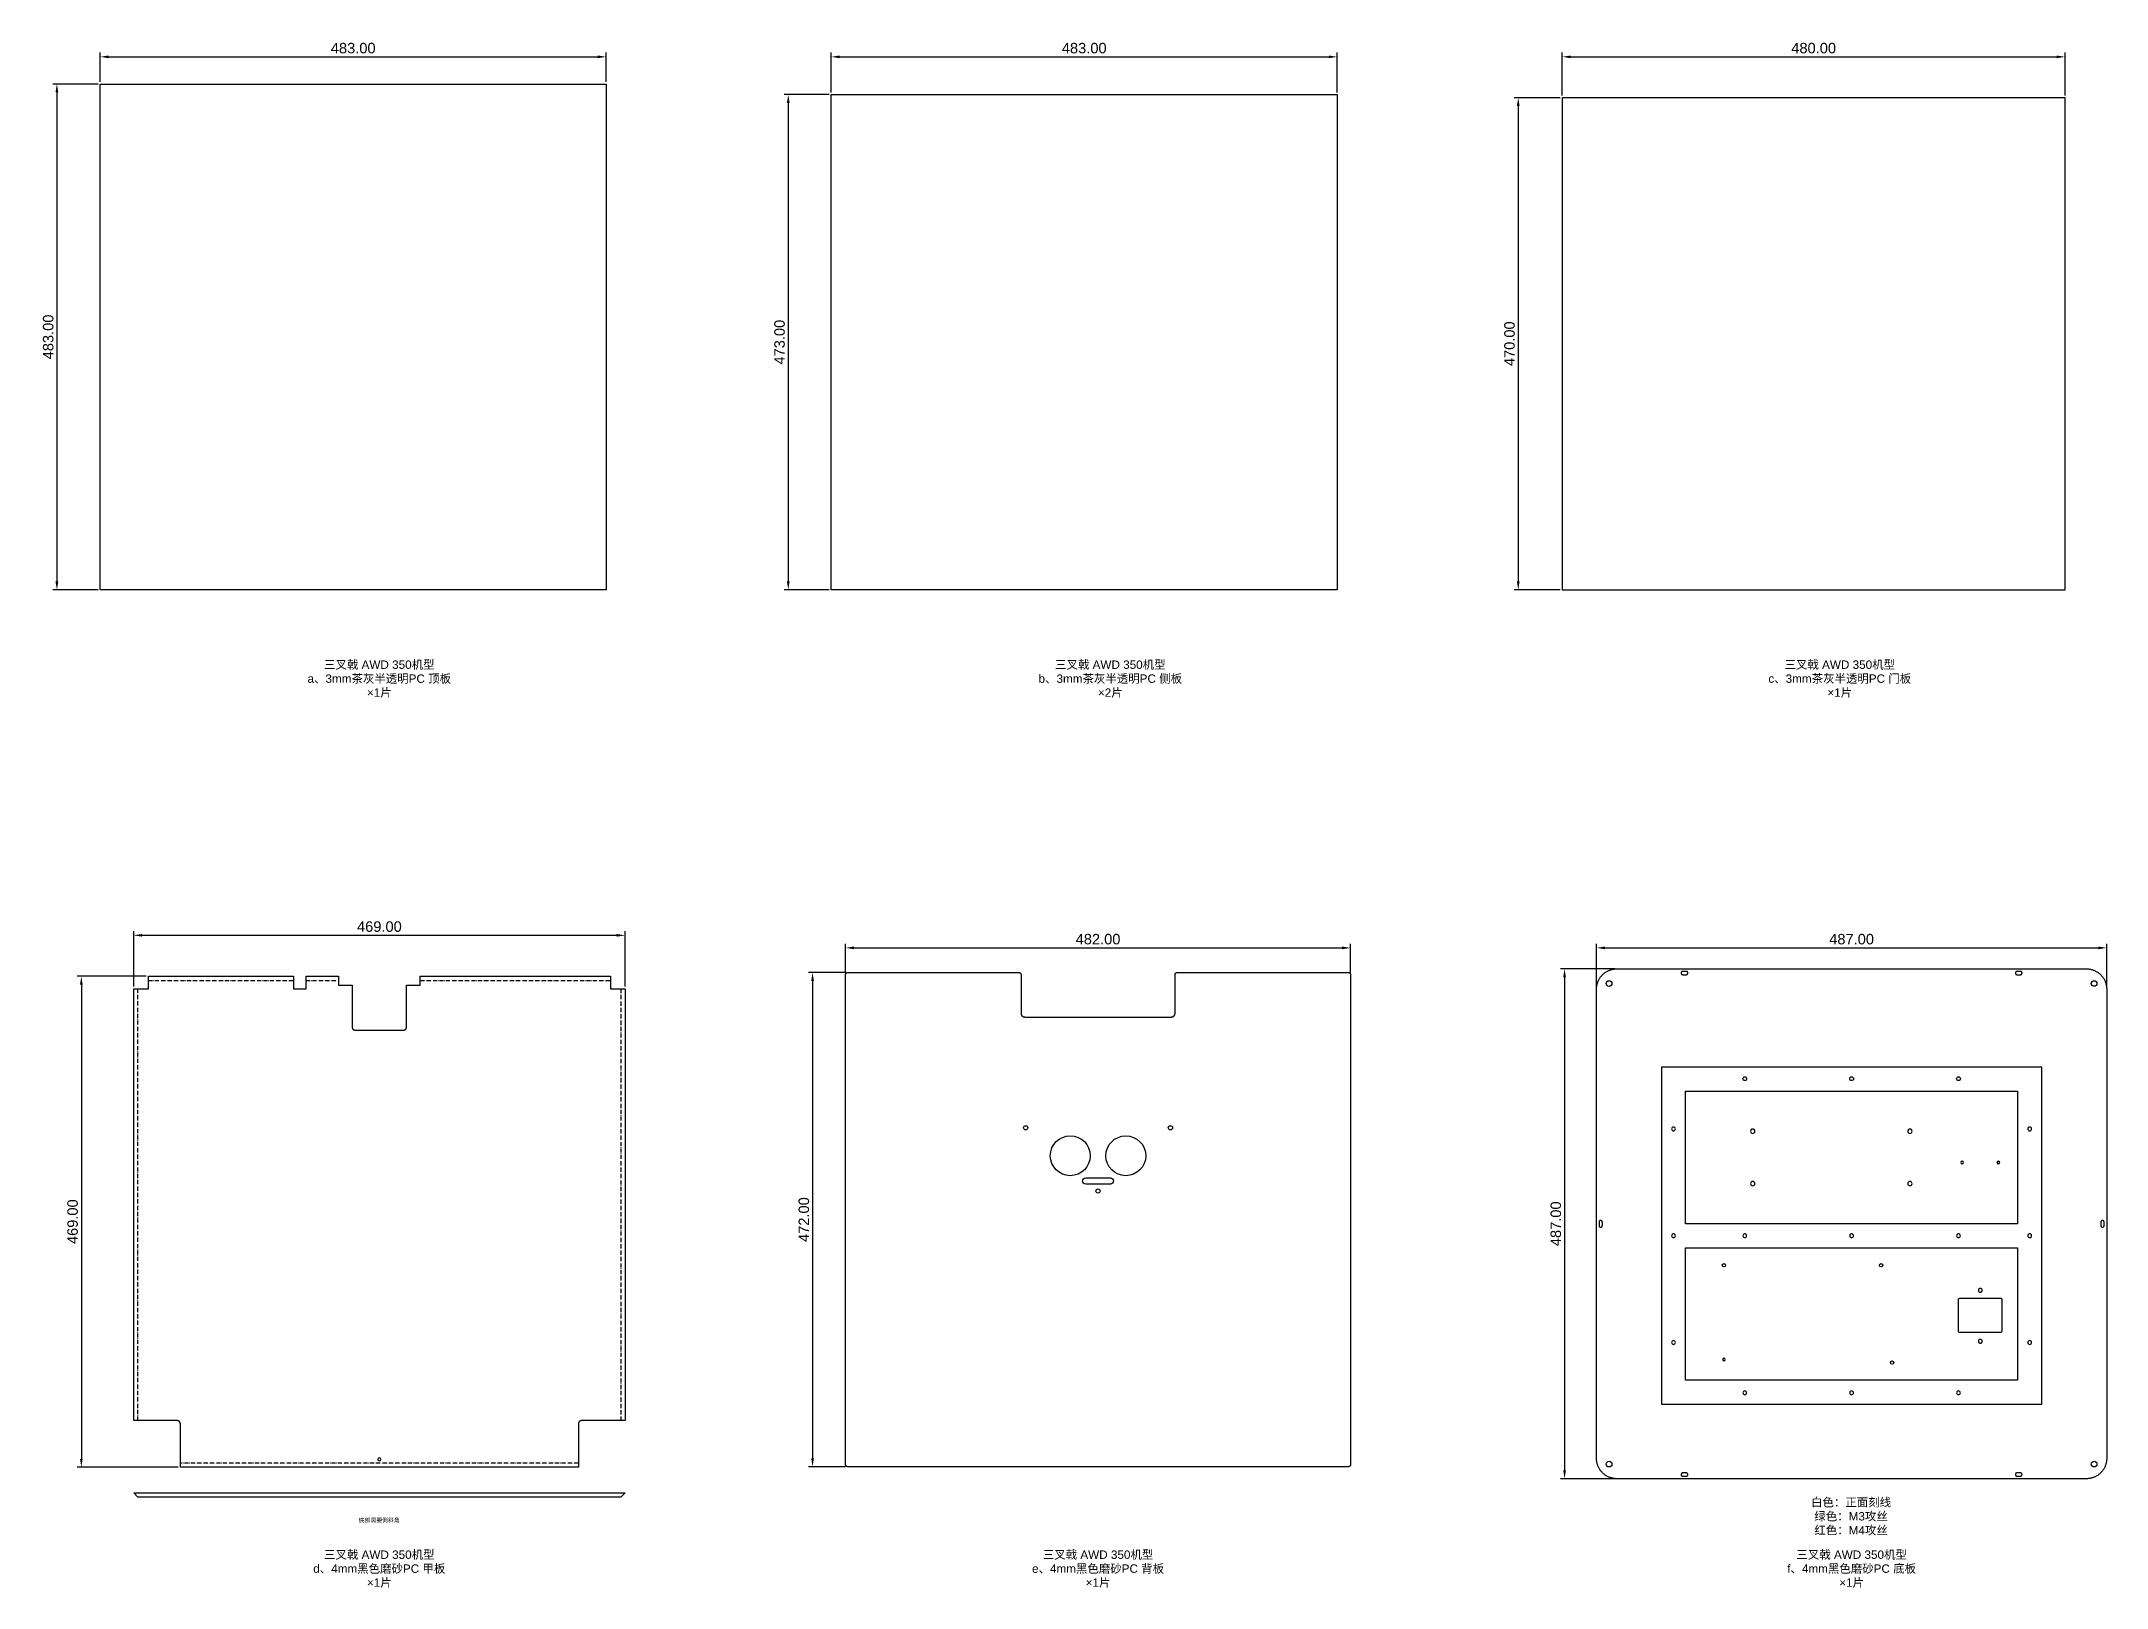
# Model space of a CAD drawing. Header units: millimetres. Extents: x 1352 to 3323, y -995 to 482.
import ezdxf

# ---------------------------------------------------------------- set-up
doc = ezdxf.new("R2010")
doc.units = ezdxf.units.MM
doc.header["$MEASUREMENT"] = 0
doc.linetypes.add('DashDot', pattern=[6, 4, -1, 0, -1])
doc.layers.add('°Ë¡¢µçÆ÷²Ö', color=7, linetype='Continuous')
doc.layers.add('¶þ¡¢Ãæ°å²¿·Ö$1.PC Ãæ°å²¿·Ö', color=7, linetype='Continuous')
doc.styles.add('Arial Regular', font='')
doc.styles.get('Arial Regular').set_extended_font_data('Arial')
doc.dimstyles.new('Ä¬ÈÏÖµ', dxfattribs={"dimscale": 4, "dimtxt": 2.5, "dimasz": 2, "dimexe": 1, "dimexo": 0.5, "dimgap": 0.8, "dimtad": 1, "dimtoh": 1, "dimzin": 1, "dimdsep": 46, "dimtxsty": 'Arial Regular', "dimcen": 0.5, "dimadec": 1, "dimazin": 1, "dimtfac": 1, "dimtdec": 4, "dimtix": 1, "dimtofl": 0, "dimtmove": 1, "dimatfit": 3, "dimfxl": 0, "dimtolj": 1, "dimtzin": 1, "dimarcsym": 0})

msp = doc.modelspace()

# ---------------------------------------------------------------- texts
at = {"layer": '¶þ¡¢Ãæ°å²¿·Ö$1.PC Ãæ°å²¿·Ö', "color": 5, "attachment_point": 2, "style": 'Arial Regular'}
for s, insert, char_height, width in [('{\\fArial;三}{\\fArial;叉}{\\fArial;戟 AWD 350}{\\fArial;机}{\\fArial;型}\\P{\\fArial;a}{\\fArial;、3mm}{\\fArial;茶}{\\fArial;灰}{\\fArial;半}{\\fArial;透}{\\fArial;明PC }{\\fArial;顶}{\\fArial;板}\\P{\\fArial;×1}{\\fArial;片}\\P', (1674.597, -109), 8, 291.91304), ('{\\fArial;三}{\\fArial;叉}{\\fArial;戟 AWD 350}{\\fArial;机}{\\fArial;型}\\P{\\fArial;b}{\\fArial;、3mm}{\\fArial;茶}{\\fArial;灰}{\\fArial;半}{\\fArial;透}{\\fArial;明PC }{\\fArial;侧}{\\fArial;板}\\P{\\fArial;×2}{\\fArial;片}\\P', (2372.4, -109), 8, 291.30435), ('{\\fArial;三}{\\fArial;叉}{\\fArial;戟 AWD 350}{\\fArial;机}{\\fArial;型}\\P{\\fArial;c}{\\fArial;、3mm}{\\fArial;茶}{\\fArial;灰}{\\fArial;半}{\\fArial;透}{\\fArial;明PC }{\\fArial;门}{\\fArial;板}\\P{\\fArial;×1}{\\fArial;片}\\P', (3068.703, -109), 8, 290.6087), ('{\\fArial;白}{\\fArial;色}{\\fArial;：}{\\fArial;正}{\\fArial;面}{\\fArial;刻}{\\fArial;线}\\P{\\fArial;绿}{\\fArial;色}{\\fArial;：M3}{\\fArial;攻}{\\fArial;丝}\\P{\\fArial;红}{\\fArial;色}{\\fArial;：M4}{\\fArial;攻}{\\fArial;丝}\\P', (3079.5, -909), 8, 169.47826), ('底部需要倒斜角', (1674.597, -928), 4, 84.73913), ('{\\fArial;三}{\\fArial;叉}{\\fArial;戟 AWD 350}{\\fArial;机}{\\fArial;型}\\P{\\fArial;d}{\\fArial;、4mm}{\\fArial;黑}{\\fArial;色}{\\fArial;磨}{\\fArial;砂PC }{\\fArial;甲}{\\fArial;板}\\P{\\fArial;×1}{\\fArial;片}\\P', (1674.597, -959), 8, 269.73913), ('{\\fArial;三}{\\fArial;叉}{\\fArial;戟 AWD 350}{\\fArial;机}{\\fArial;型}\\P{\\fArial;e}{\\fArial;、4mm}{\\fArial;黑}{\\fArial;色}{\\fArial;磨}{\\fArial;砂PC }{\\fArial;背}{\\fArial;板}\\P{\\fArial;×1}{\\fArial;片}\\P', (2360.705, -959), 8, 269.65217), ('{\\fArial;三}{\\fArial;叉}{\\fArial;戟 AWD 350}{\\fArial;机}{\\fArial;型}\\P{\\fArial;f}{\\fArial;、4mm}{\\fArial;黑}{\\fArial;色}{\\fArial;磨}{\\fArial;砂PC }{\\fArial;底}{\\fArial;板}\\P{\\fArial;×1}{\\fArial;片}\\P', (3080.021, -959), 8, 264.08696)]:
    msp.add_mtext(s, dxfattribs=dict(at, insert=insert, char_height=char_height, width=width))

# ---------------------------------------------------------------- blocks, each defined once
blk = doc.blocks.new('*D1')
at = {"layer": 'Defpoints', "color": 0}
for p in [(1891.2, 467.5), (1408.2, 441.5), (1891.2, 441.5)]:
    blk.add_point(p, dxfattribs=at)
at = {"layer": '¶þ¡¢Ãæ°å²¿·Ö$1.PC Ãæ°å²¿·Ö', "color": 0, "lineweight": -2}
for p, q in [((1408.2, 443.5), (1408.2, 471.5)), ((1416.2, 467.5), (1883.2, 467.5)), ((1891.2, 443.5), (1891.2, 471.5))]:
    blk.add_line(p, q, dxfattribs=at)
at = {"layer": '¶þ¡¢Ãæ°å²¿·Ö$1.PC Ãæ°å²¿·Ö', "color": 0}
for points in [[(1416.2, 468.8), (1416.2, 466.2), (1408.2, 467.5)], [(1883.2, 466.2), (1883.2, 468.8), (1891.2, 467.5)]]:
    blk.add_solid(points, dxfattribs=at)
at = {"layer": '¶þ¡¢Ãæ°å²¿·Ö$1.PC Ãæ°å²¿·Ö', "color": 0, "insert": (1649.7, 475.8), "char_height": 10, "attachment_point": 5, "style": 'Arial Regular'}
blk.add_mtext('\\A1;483.00', dxfattribs=at)
blk = doc.blocks.new('*D2')
at = {"layer": 'Defpoints', "color": 0}
for p in [(1408.2, 441.5), (1366.9, -41.5), (1408.2, -41.5)]:
    blk.add_point(p, dxfattribs=at)
at = {"layer": '¶þ¡¢Ãæ°å²¿·Ö$1.PC Ãæ°å²¿·Ö', "color": 0, "lineweight": -2}
for p, q in [((1406.2, 441.5), (1362.9, 441.5)), ((1366.9, 433.5), (1366.9, -33.5)), ((1406.2, -41.5), (1362.9, -41.5))]:
    blk.add_line(p, q, dxfattribs=at)
at = {"layer": '¶þ¡¢Ãæ°å²¿·Ö$1.PC Ãæ°å²¿·Ö', "color": 0}
for points in [[(1368.2, 433.5), (1365.5, 433.5), (1366.9, 441.5)], [(1365.5, -33.5), (1368.2, -33.5), (1366.9, -41.5)]]:
    blk.add_solid(points, dxfattribs=at)
at = {"layer": '¶þ¡¢Ãæ°å²¿·Ö$1.PC Ãæ°å²¿·Ö', "color": 0, "insert": (1358.6, 200), "char_height": 10, "attachment_point": 5, "rotation": 90, "style": 'Arial Regular'}
blk.add_mtext('\\A1;483.00', dxfattribs=at)
blk = doc.blocks.new('*D3')
at = {"layer": 'Defpoints', "color": 0}
for p in [(2106, 431.5), (2065, -41.5), (2106, -41.5)]:
    blk.add_point(p, dxfattribs=at)
at = {"layer": '¶þ¡¢Ãæ°å²¿·Ö$1.PC Ãæ°å²¿·Ö', "color": 0, "lineweight": -2}
for p, q in [((2104, 431.5), (2061, 431.5)), ((2065, 423.5), (2065, -33.5)), ((2104, -41.5), (2061, -41.5))]:
    blk.add_line(p, q, dxfattribs=at)
at = {"layer": '¶þ¡¢Ãæ°å²¿·Ö$1.PC Ãæ°å²¿·Ö', "color": 0}
for points in [[(2066.3, 423.5), (2063.7, 423.5), (2065, 431.5)], [(2063.7, -33.5), (2066.3, -33.5), (2065, -41.5)]]:
    blk.add_solid(points, dxfattribs=at)
at = {"layer": '¶þ¡¢Ãæ°å²¿·Ö$1.PC Ãæ°å²¿·Ö', "color": 0, "insert": (2056.7, 195), "char_height": 10, "attachment_point": 5, "rotation": 90, "style": 'Arial Regular'}
blk.add_mtext('\\A1;473.00', dxfattribs=at)
blk = doc.blocks.new('*D4')
at = {"layer": 'Defpoints', "color": 0}
for p in [(2589, 467.5), (2106, 431.5), (2589, 431.5)]:
    blk.add_point(p, dxfattribs=at)
at = {"layer": '¶þ¡¢Ãæ°å²¿·Ö$1.PC Ãæ°å²¿·Ö', "color": 0, "lineweight": -2}
for p, q in [((2106, 433.5), (2106, 471.5)), ((2114, 467.5), (2581, 467.5)), ((2589, 433.5), (2589, 471.5))]:
    blk.add_line(p, q, dxfattribs=at)
at = {"layer": '¶þ¡¢Ãæ°å²¿·Ö$1.PC Ãæ°å²¿·Ö', "color": 0}
for points in [[(2114, 468.8), (2114, 466.2), (2106, 467.5)], [(2581, 466.2), (2581, 468.8), (2589, 467.5)]]:
    blk.add_solid(points, dxfattribs=at)
at = {"layer": '¶þ¡¢Ãæ°å²¿·Ö$1.PC Ãæ°å²¿·Ö', "color": 0, "insert": (2347.5, 475.8), "char_height": 10, "attachment_point": 5, "style": 'Arial Regular'}
blk.add_mtext('\\A1;483.00', dxfattribs=at)
blk = doc.blocks.new('*D5')
at = {"layer": 'Defpoints', "color": 0}
for p in [(3283.8, 467.5), (2803.8, 428.5), (3283.8, 428.5)]:
    blk.add_point(p, dxfattribs=at)
at = {"layer": '¶þ¡¢Ãæ°å²¿·Ö$1.PC Ãæ°å²¿·Ö', "color": 0, "lineweight": -2}
for p, q in [((2803.8, 430.5), (2803.8, 471.5)), ((2811.8, 467.5), (3275.8, 467.5)), ((3283.8, 430.5), (3283.8, 471.5))]:
    blk.add_line(p, q, dxfattribs=at)
at = {"layer": '¶þ¡¢Ãæ°å²¿·Ö$1.PC Ãæ°å²¿·Ö', "color": 0}
for points in [[(2811.8, 468.8), (2811.8, 466.2), (2803.8, 467.5)], [(3275.8, 466.2), (3275.8, 468.8), (3283.8, 467.5)]]:
    blk.add_solid(points, dxfattribs=at)
at = {"layer": '¶þ¡¢Ãæ°å²¿·Ö$1.PC Ãæ°å²¿·Ö', "color": 0, "insert": (3043.8, 475.8), "char_height": 10, "attachment_point": 5, "style": 'Arial Regular'}
blk.add_mtext('\\A1;480.00', dxfattribs=at)
blk = doc.blocks.new('*D6')
at = {"layer": 'Defpoints', "color": 0}
for p in [(2803.8, 428.5), (2761.8, -41.5), (2803.8, -41.5)]:
    blk.add_point(p, dxfattribs=at)
at = {"layer": '¶þ¡¢Ãæ°å²¿·Ö$1.PC Ãæ°å²¿·Ö', "color": 0, "lineweight": -2}
for p, q in [((2801.8, 428.5), (2757.8, 428.5)), ((2761.8, 420.5), (2761.8, -33.5)), ((2801.8, -41.5), (2757.8, -41.5))]:
    blk.add_line(p, q, dxfattribs=at)
at = {"layer": '¶þ¡¢Ãæ°å²¿·Ö$1.PC Ãæ°å²¿·Ö', "color": 0}
for points in [[(2763.1, 420.5), (2760.5, 420.5), (2761.8, 428.5)], [(2760.5, -33.5), (2763.1, -33.5), (2761.8, -41.5)]]:
    blk.add_solid(points, dxfattribs=at)
at = {"layer": '¶þ¡¢Ãæ°å²¿·Ö$1.PC Ãæ°å²¿·Ö', "color": 0, "insert": (2753.5, 193.5), "char_height": 10, "attachment_point": 5, "rotation": 90, "style": 'Arial Regular'}
blk.add_mtext('\\A1;470.00', dxfattribs=at)
blk = doc.blocks.new('*D7')
at = {"layer": 'Defpoints', "color": 0}
for p in [(1454.2, -410.5), (1390.2, -879.5), (1484.7, -879.5)]:
    blk.add_point(p, dxfattribs=at)
at = {"layer": '¶þ¡¢Ãæ°å²¿·Ö$1.PC Ãæ°å²¿·Ö', "color": 0, "lineweight": -2}
for p, q in [((1452.2, -410.5), (1386.2, -410.5)), ((1390.2, -418.5), (1390.2, -871.5)), ((1482.7, -879.5), (1386.2, -879.5))]:
    blk.add_line(p, q, dxfattribs=at)
at = {"layer": '¶þ¡¢Ãæ°å²¿·Ö$1.PC Ãæ°å²¿·Ö', "color": 0}
for points in [[(1391.5, -418.5), (1388.9, -418.5), (1390.2, -410.5)], [(1388.9, -871.5), (1391.5, -871.5), (1390.2, -879.5)]]:
    blk.add_solid(points, dxfattribs=at)
at = {"layer": '¶þ¡¢Ãæ°å²¿·Ö$1.PC Ãæ°å²¿·Ö', "color": 0, "insert": (1381.9, -645), "char_height": 10, "attachment_point": 5, "rotation": 90, "style": 'Arial Regular'}
blk.add_mtext('\\A1;469.00', dxfattribs=at)
blk = doc.blocks.new('*D8')
at = {"layer": 'Defpoints', "color": 0}
for p in [(1909.2, -371.5), (1440.2, -422.5), (1909.2, -422.5)]:
    blk.add_point(p, dxfattribs=at)
at = {"layer": '¶þ¡¢Ãæ°å²¿·Ö$1.PC Ãæ°å²¿·Ö', "color": 0, "lineweight": -2}
for p, q in [((1440.2, -420.5), (1440.2, -367.5)), ((1448.2, -371.5), (1901.2, -371.5)), ((1909.2, -420.5), (1909.2, -367.5))]:
    blk.add_line(p, q, dxfattribs=at)
at = {"layer": '¶þ¡¢Ãæ°å²¿·Ö$1.PC Ãæ°å²¿·Ö', "color": 0}
for points in [[(1448.2, -370.2), (1448.2, -372.8), (1440.2, -371.5)], [(1901.2, -372.8), (1901.2, -370.2), (1909.2, -371.5)]]:
    blk.add_solid(points, dxfattribs=at)
at = {"layer": '¶þ¡¢Ãæ°å²¿·Ö$1.PC Ãæ°å²¿·Ö', "color": 0, "insert": (1674.7, -363.2), "char_height": 10, "attachment_point": 5, "style": 'Arial Regular'}
blk.add_mtext('\\A1;469.00', dxfattribs=at)
blk = doc.blocks.new('*D9')
at = {"layer": 'Defpoints', "color": 0}
for p in [(2121.7, -407), (2088.2, -879), (2121.7, -879)]:
    blk.add_point(p, dxfattribs=at)
at = {"layer": '¶þ¡¢Ãæ°å²¿·Ö$1.PC Ãæ°å²¿·Ö', "color": 0, "lineweight": -2}
for p, q in [((2119.7, -407), (2084.2, -407)), ((2088.2, -415), (2088.2, -871)), ((2119.7, -879), (2084.2, -879))]:
    blk.add_line(p, q, dxfattribs=at)
at = {"layer": '¶þ¡¢Ãæ°å²¿·Ö$1.PC Ãæ°å²¿·Ö', "color": 0}
for points in [[(2089.5, -415), (2086.9, -415), (2088.2, -407)], [(2086.9, -871), (2089.5, -871), (2088.2, -879)]]:
    blk.add_solid(points, dxfattribs=at)
at = {"layer": '¶þ¡¢Ãæ°å²¿·Ö$1.PC Ãæ°å²¿·Ö', "color": 0, "insert": (2079.9, -643), "char_height": 10, "attachment_point": 5, "rotation": 90, "style": 'Arial Regular'}
blk.add_mtext('\\A1;472.00', dxfattribs=at)
blk = doc.blocks.new('*D10')
at = {"layer": 'Defpoints', "color": 0}
for p in [(2601.7, -383.5), (2119.7, -409), (2601.7, -409)]:
    blk.add_point(p, dxfattribs=at)
at = {"layer": '¶þ¡¢Ãæ°å²¿·Ö$1.PC Ãæ°å²¿·Ö', "color": 0, "lineweight": -2}
for p, q in [((2119.7, -407), (2119.7, -379.5)), ((2127.7, -383.5), (2593.7, -383.5)), ((2601.7, -407), (2601.7, -379.5))]:
    blk.add_line(p, q, dxfattribs=at)
at = {"layer": '¶þ¡¢Ãæ°å²¿·Ö$1.PC Ãæ°å²¿·Ö', "color": 0}
for points in [[(2127.7, -382.2), (2127.7, -384.8), (2119.7, -383.5)], [(2593.7, -384.8), (2593.7, -382.2), (2601.7, -383.5)]]:
    blk.add_solid(points, dxfattribs=at)
at = {"layer": '¶þ¡¢Ãæ°å²¿·Ö$1.PC Ãæ°å²¿·Ö', "color": 0, "insert": (2360.7, -375.2), "char_height": 10, "attachment_point": 5, "style": 'Arial Regular'}
blk.add_mtext('\\A1;482.00', dxfattribs=at)
blk = doc.blocks.new('*D11')
at = {"layer": 'Defpoints', "color": 0}
for p in [(3323.5, -383.5), (2836.5, -423), (3323.5, -423)]:
    blk.add_point(p, dxfattribs=at)
at = {"layer": '¶þ¡¢Ãæ°å²¿·Ö$1.PC Ãæ°å²¿·Ö', "color": 0, "lineweight": -2}
for p, q in [((2836.5, -421), (2836.5, -379.5)), ((2844.5, -383.5), (3315.5, -383.5)), ((3323.5, -421), (3323.5, -379.5))]:
    blk.add_line(p, q, dxfattribs=at)
at = {"layer": '¶þ¡¢Ãæ°å²¿·Ö$1.PC Ãæ°å²¿·Ö', "color": 0}
for points in [[(2844.5, -382.2), (2844.5, -384.8), (2836.5, -383.5)], [(3315.5, -384.8), (3315.5, -382.2), (3323.5, -383.5)]]:
    blk.add_solid(points, dxfattribs=at)
at = {"layer": '¶þ¡¢Ãæ°å²¿·Ö$1.PC Ãæ°å²¿·Ö', "color": 0, "insert": (3080, -375.2), "char_height": 10, "attachment_point": 5, "style": 'Arial Regular'}
blk.add_mtext('\\A1;487.00', dxfattribs=at)
blk = doc.blocks.new('*D12')
at = {"layer": 'Defpoints', "color": 0}
for p in [(2856, -403.5), (2806, -890.5), (2856, -890.5)]:
    blk.add_point(p, dxfattribs=at)
at = {"layer": '¶þ¡¢Ãæ°å²¿·Ö$1.PC Ãæ°å²¿·Ö', "color": 0, "lineweight": -2}
for p, q in [((2854, -403.5), (2802, -403.5)), ((2806, -411.5), (2806, -882.5)), ((2854, -890.5), (2802, -890.5))]:
    blk.add_line(p, q, dxfattribs=at)
at = {"layer": '¶þ¡¢Ãæ°å²¿·Ö$1.PC Ãæ°å²¿·Ö', "color": 0}
for points in [[(2807.3, -411.5), (2804.7, -411.5), (2806, -403.5)], [(2804.7, -882.5), (2807.3, -882.5), (2806, -890.5)]]:
    blk.add_solid(points, dxfattribs=at)
at = {"layer": '¶þ¡¢Ãæ°å²¿·Ö$1.PC Ãæ°å²¿·Ö', "color": 0, "insert": (2797.7, -647), "char_height": 10, "attachment_point": 5, "rotation": 90, "style": 'Arial Regular'}
blk.add_mtext('\\A1;487.00', dxfattribs=at)

# ---------------------------------------------------------------- dimensions: what is measured, and where the dimension line sits
at = {"layer": '¶þ¡¢Ãæ°å²¿·Ö$1.PC Ãæ°å²¿·Ö', "color": 5}
for base, p1, p2, picture, middle in [((1891.206, 467.5), (1408.206, 441.5), (1891.206, 441.5), '*D1', (1649.706, 475.805)), ((2589.009, 467.5), (2106.009, 431.5), (2589.009, 431.5), '*D4', (2347.509, 475.805)), ((3283.811, 467.5), (2803.811, 428.5), (3283.811, 428.5), '*D5', (3043.811, 475.805)), ((1909.205, -371.5), (1440.205, -422.5), (1909.205, -422.5), '*D8', (1674.705, -363.195)), ((2601.705, -383.5), (2119.705, -409), (2601.705, -409), '*D10', (2360.705, -375.195)), ((3323.5, -383.5, -582.048), (2836.5, -423, -582.048), (3323.5, -423, -582.048), '*D11', (3080, -375.195, -582.048))]:
    dim = msp.add_linear_dim(base=base, p1=p1, p2=p2, dimstyle='Ä¬ÈÏÖµ', override={"dimscale": 4, "dimtxt": 2.5, "dimasz": 2, "dimexe": 1, "dimexo": 0.5, "dimgap": 0.8, "dimtad": 1, "dimtih": 0, "dimdec": 2, "dimzin": 1, "dimtxsty": 'Arial Regular', "dimsah": 0, "dimcen": 0.5, "dimadec": 1, "dimazin": 1, "dimtix": 0, "dimtmove": 0, "dimtzin": 1}, dxfattribs=at)
    dim.commit()
    dim.dimension.update_dxf_attribs({"geometry": picture, "text_midpoint": middle})
for base, p1, p2, picture, middle in [((1366.861, -41.5), (1408.206, 441.5), (1408.206, -41.5), '*D2', (1358.556, 200)), ((2065.009, -41.5), (2106.009, 431.5), (2106.009, -41.5), '*D3', (2056.704, 195)), ((2761.811, -41.5), (2803.811, 428.5), (2803.811, -41.5), '*D6', (2753.506, 193.5)), ((1390.205, -879.5), (1454.205, -410.5), (1484.705, -879.5), '*D7', (1381.9, -645)), ((2088.205, -879), (2121.705, -407), (2121.705, -879), '*D9', (2079.9, -643)), ((2806, -890.5, -582.048), (2856, -403.5, -582.048), (2856, -890.5, -582.048), '*D12', (2797.695, -647, -582.048))]:
    dim = msp.add_linear_dim(base=base, p1=p1, p2=p2, angle=90, dimstyle='Ä¬ÈÏÖµ', override={"dimscale": 4, "dimtxt": 2.5, "dimasz": 2, "dimexe": 1, "dimexo": 0.5, "dimgap": 0.8, "dimtad": 1, "dimtih": 0, "dimdec": 2, "dimzin": 1, "dimtxsty": 'Arial Regular', "dimsah": 0, "dimcen": 0.5, "dimadec": 1, "dimazin": 1, "dimtix": 0, "dimtmove": 0, "dimtzin": 1}, dxfattribs=at)
    dim.commit()
    dim.dimension.update_dxf_attribs({"geometry": picture, "text_midpoint": middle})

# ---------------------------------------------------------------- linework, layer by layer
at = {"layer": '°Ë¡¢µçÆ÷²Ö', "color": 7}
for p, q in [((3237.5, -497.4), (2898.499, -497.4)), ((2898.499, -497.4), (2898.499, -819.4)), ((3261.5, -497.4), (3237.5, -497.4)), ((3261.5, -819.4), (3261.5, -497.4)), ((2921.499, -646.9), (2921.499, -520.4)), ((2921.499, -520.4), (3238.5, -520.4)), ((3238.5, -520.4), (3238.5, -646.9)), ((3238.5, -646.9), (2921.499, -646.9)), ((2921.499, -796.4), (2921.499, -669.9)), ((2921.499, -669.9), (3238.5, -669.9)), ((3238.5, -669.9), (3238.5, -796.4)), ((3238.5, -796.4), (2921.499, -796.4)), ((2898.499, -819.4), (3261.5, -819.4))]:
    msp.add_line(p, q, dxfattribs=at)
at = {"layer": '¶þ¡¢Ãæ°å²¿·Ö$1.PC Ãæ°å²¿·Ö', "color": 5}
for p, q in [((1408.206, -41.5), (1408.206, 441.5)), ((1408.206, 441.5), (1891.206, 441.5)), ((1891.206, 441.5), (1891.206, -41.5)), ((2106.009, -41.5), (2106.009, 431.5)), ((2106.009, 431.5), (2589.009, 431.5)), ((2589.009, 431.5), (2589.009, -41.5)), ((3283.811, 428.5), (2803.811, 428.5)), ((2803.811, 428.5), (2803.811, -41.5)), ((3283.811, -41.5), (3283.811, 428.5)), ((1891.206, -41.5), (1408.206, -41.5)), ((2589.009, -41.5), (2106.009, -41.5)), ((2803.811, -41.5), (3283.811, -41.5)), ((1454.205, -422.5), (1454.205, -410.5)), ((1454.205, -410.5), (1592.705, -410.5)), ((1592.705, -410.5), (1592.705, -422.5)), ((1604.705, -422.5), (1604.705, -410.5)), ((1604.705, -410.5), (1635.705, -410.5)), ((1635.705, -410.5), (1635.705, -419)), ((1713.705, -419), (1713.705, -410.5)), ((1713.705, -410.5), (1895.205, -410.5)), ((1895.205, -410.5), (1895.205, -422.5)), ((2119.705, -409), (2119.707, -408.932)), ((2119.705, -877), (2119.705, -409)), ((2119.707, -408.932), (2119.71, -408.864)), ((2119.71, -408.864), (2119.716, -408.795)), ((2119.716, -408.795), (2119.724, -408.728)), ((2119.724, -408.728), (2119.735, -408.66)), ((2119.735, -408.66), (2119.747, -408.593)), ((2119.747, -408.593), (2119.762, -408.526)), ((2119.762, -408.526), (2119.78, -408.46)), ((2119.78, -408.46), (2119.799, -408.395)), ((2119.799, -408.395), (2119.821, -408.33)), ((2119.821, -408.33), (2119.845, -408.266)), ((2119.845, -408.266), (2119.871, -408.203)), ((2119.871, -408.203), (2119.899, -408.141)), ((2119.899, -408.141), (2119.93, -408.08)), ((2119.93, -408.08), (2119.962, -408.02)), ((2119.962, -408.02), (2119.997, -407.961)), ((2119.997, -407.961), (2120.033, -407.903)), ((2120.033, -407.903), (2120.072, -407.847)), ((2120.072, -407.847), (2120.112, -407.792)), ((2120.112, -407.792), (2120.154, -407.738)), ((2120.154, -407.738), (2120.198, -407.686)), ((2120.198, -407.686), (2120.244, -407.635)), ((2120.244, -407.635), (2120.291, -407.586)), ((2120.291, -407.586), (2120.34, -407.538)), ((2120.34, -407.538), (2120.391, -407.493)), ((2120.391, -407.493), (2120.443, -407.449)), ((2120.443, -407.449), (2120.497, -407.406)), ((2120.497, -407.406), (2120.552, -407.366)), ((2120.552, -407.366), (2120.609, -407.328)), ((2120.609, -407.328), (2120.666, -407.291)), ((2120.666, -407.291), (2120.725, -407.257)), ((2120.725, -407.257), (2120.785, -407.224)), ((2120.785, -407.224), (2120.847, -407.194)), ((2120.847, -407.194), (2120.909, -407.166)), ((2120.909, -407.166), (2120.972, -407.139)), ((2120.972, -407.139), (2121.036, -407.115)), ((2121.036, -407.115), (2121.1, -407.094)), ((2121.1, -407.094), (2121.166, -407.074)), ((2121.166, -407.074), (2121.232, -407.057)), ((2121.232, -407.057), (2121.299, -407.042)), ((2121.299, -407.042), (2121.366, -407.029)), ((2121.366, -407.029), (2121.433, -407.019)), ((2121.433, -407.019), (2121.501, -407.01)), ((2121.501, -407.01), (2121.569, -407.005)), ((2121.569, -407.005), (2121.637, -407.001)), ((2121.637, -407.001), (2121.705, -407)), ((2121.705, -407), (2285.183, -407)), ((2285.183, -407), (2285.251, -407.001)), ((2285.251, -407.001), (2285.319, -407.005)), ((2285.319, -407.005), (2285.387, -407.01)), ((2285.387, -407.01), (2285.455, -407.019)), ((2285.455, -407.019), (2285.522, -407.029)), ((2285.522, -407.029), (2285.589, -407.042)), ((2285.589, -407.042), (2285.656, -407.057)), ((2285.656, -407.057), (2285.722, -407.074)), ((2285.722, -407.074), (2285.788, -407.094)), ((2285.788, -407.094), (2285.852, -407.115)), ((2285.852, -407.115), (2285.916, -407.139)), ((2285.916, -407.139), (2285.979, -407.166)), ((2285.979, -407.166), (2286.041, -407.194)), ((2286.041, -407.194), (2286.103, -407.224)), ((2286.103, -407.224), (2286.163, -407.257)), ((2286.163, -407.257), (2286.222, -407.291)), ((2286.222, -407.291), (2286.279, -407.328)), ((2286.279, -407.328), (2286.336, -407.366)), ((2286.336, -407.366), (2286.391, -407.406)), ((2286.391, -407.406), (2286.445, -407.449)), ((2286.445, -407.449), (2286.497, -407.493)), ((2286.497, -407.493), (2286.548, -407.538)), ((2286.548, -407.538), (2286.597, -407.586)), ((2286.597, -407.586), (2286.644, -407.635)), ((2286.644, -407.635), (2286.69, -407.686)), ((2286.69, -407.686), (2286.734, -407.738)), ((2286.734, -407.738), (2286.776, -407.792)), ((2286.776, -407.792), (2286.816, -407.847)), ((2286.816, -407.847), (2286.855, -407.903)), ((2286.855, -407.903), (2286.891, -407.961)), ((2286.891, -407.961), (2286.926, -408.02)), ((2286.926, -408.02), (2286.958, -408.08)), ((2286.958, -408.08), (2286.989, -408.141)), ((2286.989, -408.141), (2287.017, -408.203)), ((2287.017, -408.203), (2287.043, -408.266)), ((2287.043, -408.266), (2287.067, -408.33)), ((2287.067, -408.33), (2287.089, -408.395)), ((2287.089, -408.395), (2287.108, -408.46)), ((2287.108, -408.46), (2287.126, -408.526)), ((2287.126, -408.526), (2287.141, -408.593)), ((2287.141, -408.593), (2287.153, -408.66)), ((2287.153, -408.66), (2287.164, -408.728)), ((2287.164, -408.728), (2287.172, -408.795)), ((2287.172, -408.795), (2287.178, -408.864)), ((2287.178, -408.864), (2287.181, -408.932)), ((2287.181, -408.932), (2287.183, -409)), ((2287.183, -409), (2287.183, -446)), ((2434.183, -409), (2434.184, -408.932)), ((2434.183, -446), (2434.183, -409)), ((2434.184, -408.932), (2434.187, -408.864)), ((2434.187, -408.864), (2434.193, -408.795)), ((2434.193, -408.795), (2434.201, -408.728)), ((2434.201, -408.728), (2434.212, -408.66)), ((2434.212, -408.66), (2434.224, -408.593)), ((2434.224, -408.593), (2434.239, -408.526)), ((2434.239, -408.526), (2434.257, -408.46)), ((2434.257, -408.46), (2434.276, -408.395)), ((2434.276, -408.395), (2434.298, -408.33)), ((2434.298, -408.33), (2434.322, -408.266)), ((2434.322, -408.266), (2434.348, -408.203)), ((2434.348, -408.203), (2434.376, -408.141)), ((2434.376, -408.141), (2434.407, -408.08)), ((2434.407, -408.08), (2434.439, -408.02)), ((2434.439, -408.02), (2434.474, -407.961)), ((2434.474, -407.961), (2434.51, -407.903)), ((2434.51, -407.903), (2434.549, -407.847)), ((2434.549, -407.847), (2434.589, -407.792)), ((2434.589, -407.792), (2434.631, -407.738)), ((2434.631, -407.738), (2434.675, -407.686)), ((2434.675, -407.686), (2434.721, -407.635)), ((2434.721, -407.635), (2434.768, -407.586)), ((2434.768, -407.586), (2434.817, -407.538)), ((2434.817, -407.538), (2434.868, -407.493)), ((2434.868, -407.493), (2434.92, -407.449)), ((2434.92, -407.449), (2434.974, -407.406)), ((2434.974, -407.406), (2435.029, -407.366)), ((2435.029, -407.366), (2435.086, -407.328)), ((2435.086, -407.328), (2435.143, -407.291)), ((2435.143, -407.291), (2435.202, -407.257)), ((2435.202, -407.257), (2435.262, -407.224)), ((2435.262, -407.224), (2435.324, -407.194)), ((2435.324, -407.194), (2435.386, -407.166)), ((2435.386, -407.166), (2435.449, -407.139)), ((2435.449, -407.139), (2435.513, -407.115)), ((2435.513, -407.115), (2435.577, -407.094)), ((2435.577, -407.094), (2435.643, -407.074)), ((2435.643, -407.074), (2435.709, -407.057)), ((2435.709, -407.057), (2435.776, -407.042)), ((2435.776, -407.042), (2435.843, -407.029)), ((2435.843, -407.029), (2435.91, -407.019)), ((2435.91, -407.019), (2435.978, -407.01)), ((2435.978, -407.01), (2436.046, -407.005)), ((2436.046, -407.005), (2436.114, -407.001)), ((2436.114, -407.001), (2436.183, -407)), ((2436.183, -407), (2599.705, -407)), ((2599.705, -407), (2599.774, -407.001)), ((2599.774, -407.001), (2599.842, -407.005)), ((2599.842, -407.005), (2599.91, -407.01)), ((2599.91, -407.01), (2599.978, -407.019)), ((2599.978, -407.019), (2600.045, -407.029)), ((2600.045, -407.029), (2600.112, -407.042)), ((2600.112, -407.042), (2600.179, -407.057)), ((2600.179, -407.057), (2600.245, -407.074)), ((2600.245, -407.074), (2600.31, -407.094)), ((2600.31, -407.094), (2600.375, -407.115)), ((2600.375, -407.115), (2600.439, -407.139)), ((2600.439, -407.139), (2600.502, -407.166)), ((2600.502, -407.166), (2600.564, -407.194)), ((2600.564, -407.194), (2600.626, -407.224)), ((2600.626, -407.224), (2600.686, -407.257)), ((2600.686, -407.257), (2600.745, -407.291)), ((2600.745, -407.291), (2600.802, -407.328)), ((2600.802, -407.328), (2600.859, -407.366)), ((2600.859, -407.366), (2600.914, -407.406)), ((2600.914, -407.406), (2600.968, -407.449)), ((2600.968, -407.449), (2601.02, -407.493)), ((2601.02, -407.493), (2601.071, -407.538)), ((2601.071, -407.538), (2601.12, -407.586)), ((2601.12, -407.586), (2601.167, -407.635)), ((2601.167, -407.635), (2601.213, -407.686)), ((2601.213, -407.686), (2601.257, -407.738)), ((2601.257, -407.738), (2601.299, -407.792)), ((2601.299, -407.792), (2601.339, -407.847)), ((2601.339, -407.847), (2601.378, -407.903)), ((2601.378, -407.903), (2601.414, -407.961)), ((2601.414, -407.961), (2601.449, -408.02)), ((2601.449, -408.02), (2601.481, -408.08)), ((2601.481, -408.08), (2601.512, -408.141)), ((2601.512, -408.141), (2601.54, -408.203)), ((2601.54, -408.203), (2601.566, -408.266)), ((2601.566, -408.266), (2601.59, -408.33)), ((2601.59, -408.33), (2601.612, -408.395)), ((2601.612, -408.395), (2601.631, -408.46)), ((2601.631, -408.46), (2601.649, -408.526)), ((2601.649, -408.526), (2601.664, -408.593)), ((2601.664, -408.593), (2601.676, -408.66)), ((2601.676, -408.66), (2601.687, -408.728)), ((2601.687, -408.728), (2601.695, -408.795)), ((2601.695, -408.795), (2601.701, -408.864)), ((2601.701, -408.864), (2601.704, -408.932)), ((2601.704, -408.932), (2601.705, -409)), ((2601.705, -409), (2601.705, -877)), ((2838.686, -414.029, -582.048), (2839.002, -413.443, -582.048)), ((2839.002, -413.443, -582.048), (2839.338, -412.868, -582.048)), ((2839.338, -412.868, -582.048), (2839.694, -412.305, -582.048)), ((2839.694, -412.305, -582.048), (2840.069, -411.755, -582.048)), ((2840.069, -411.755, -582.048), (2840.462, -411.217, -582.048)), ((2840.462, -411.217, -582.048), (2840.873, -410.694, -582.048)), ((2840.873, -410.694, -582.048), (2841.302, -410.185, -582.048)), ((2841.302, -410.185, -582.048), (2841.748, -409.69, -582.048)), ((2841.748, -409.69, -582.048), (2842.211, -409.211, -582.048)), ((2842.211, -409.211, -582.048), (2842.69, -408.749, -582.048)), ((2842.69, -408.749, -582.048), (2843.184, -408.303, -582.048)), ((2843.184, -408.303, -582.048), (2843.693, -407.874, -582.048)), ((2843.693, -407.874, -582.048), (2844.217, -407.462, -582.048)), ((2844.217, -407.462, -582.048), (2844.754, -407.069, -582.048)), ((2844.754, -407.069, -582.048), (2845.305, -406.694, -582.048)), ((2845.305, -406.694, -582.048), (2845.868, -406.339, -582.048)), ((2845.868, -406.339, -582.048), (2846.442, -406.003, -582.048)), ((2846.442, -406.003, -582.048), (2847.028, -405.686, -582.048)), ((2847.028, -405.686, -582.048), (2847.625, -405.39, -582.048)), ((2847.625, -405.39, -582.048), (2848.231, -405.114, -582.048)), ((2848.231, -405.114, -582.048), (2848.846, -404.86, -582.048)), ((2848.846, -404.86, -582.048), (2849.469, -404.626, -582.048)), ((2849.469, -404.626, -582.048), (2850.101, -404.414, -582.048)), ((2850.101, -404.414, -582.048), (2850.739, -404.223, -582.048)), ((2850.739, -404.223, -582.048), (2851.383, -404.054, -582.048)), ((2851.383, -404.054, -582.048), (2852.032, -403.908, -582.048)), ((2852.032, -403.908, -582.048), (2852.686, -403.784, -582.048)), ((2852.686, -403.784, -582.048), (2853.344, -403.682, -582.048)), ((2853.344, -403.682, -582.048), (2854.005, -403.602, -582.048)), ((2854.005, -403.602, -582.048), (2854.669, -403.546, -582.048)), ((2854.669, -403.546, -582.048), (2855.334, -403.511, -582.048)), ((2855.334, -403.511, -582.048), (2856, -403.5, -582.048)), ((2856, -403.5, -582.048), (3304, -403.5, -582.048)), ((2917.302, -407.417, -582.048), (2917.3, -407.472, -582.048)), ((2917.3, -407.472, -582.048), (2917.3, -407.528, -582.048)), ((2917.3, -407.528, -582.048), (2917.302, -407.583, -582.048)), ((2917.306, -407.362, -582.048), (2917.302, -407.417, -582.048)), ((2917.302, -407.583, -582.048), (2917.306, -407.638, -582.048)), ((2917.311, -407.307, -582.048), (2917.306, -407.362, -582.048)), ((2917.306, -407.638, -582.048), (2917.311, -407.693, -582.048)), ((2917.319, -407.252, -582.048), (2917.311, -407.307, -582.048)), ((2917.311, -407.693, -582.048), (2917.319, -407.748, -582.048)), ((2917.328, -407.198, -582.048), (2917.319, -407.252, -582.048)), ((2917.319, -407.748, -582.048), (2917.328, -407.802, -582.048)), ((2917.34, -407.144, -582.048), (2917.328, -407.198, -582.048)), ((2917.328, -407.802, -582.048), (2917.34, -407.856, -582.048)), ((2917.353, -407.09, -582.048), (2917.34, -407.144, -582.048)), ((2917.34, -407.856, -582.048), (2917.353, -407.91, -582.048)), ((2917.368, -407.037, -582.048), (2917.353, -407.09, -582.048)), ((2917.353, -407.91, -582.048), (2917.368, -407.963, -582.048)), ((2917.385, -406.985, -582.048), (2917.368, -407.037, -582.048)), ((2917.368, -407.963, -582.048), (2917.385, -408.015, -582.048)), ((2917.404, -406.933, -582.048), (2917.385, -406.985, -582.048)), ((2917.385, -408.015, -582.048), (2917.404, -408.067, -582.048)), ((2917.424, -406.881, -582.048), (2917.404, -406.933, -582.048)), ((2917.404, -408.067, -582.048), (2917.424, -408.119, -582.048)), ((2917.446, -406.831, -582.048), (2917.424, -406.881, -582.048)), ((2917.424, -408.119, -582.048), (2917.446, -408.169, -582.048)), ((2917.47, -406.781, -582.048), (2917.446, -406.831, -582.048)), ((2917.446, -408.169, -582.048), (2917.47, -408.219, -582.048)), ((2917.496, -406.732, -582.048), (2917.47, -406.781, -582.048)), ((2917.47, -408.219, -582.048), (2917.496, -408.268, -582.048)), ((2917.523, -406.684, -582.048), (2917.496, -406.732, -582.048)), ((2917.496, -408.268, -582.048), (2917.523, -408.316, -582.048)), ((2917.552, -406.637, -582.048), (2917.523, -406.684, -582.048)), ((2917.523, -408.316, -582.048), (2917.552, -408.363, -582.048)), ((2917.583, -406.591, -582.048), (2917.552, -406.637, -582.048)), ((2917.552, -408.363, -582.048), (2917.583, -408.409, -582.048)), ((2917.615, -406.546, -582.048), (2917.583, -406.591, -582.048)), ((2917.583, -408.409, -582.048), (2917.615, -408.454, -582.048)), ((2917.649, -406.502, -582.048), (2917.615, -406.546, -582.048)), ((2917.615, -408.454, -582.048), (2917.649, -408.498, -582.048)), ((2917.684, -406.46, -582.048), (2917.649, -406.502, -582.048)), ((2917.649, -408.498, -582.048), (2917.684, -408.54, -582.048)), ((2917.721, -406.419, -582.048), (2917.684, -406.46, -582.048)), ((2917.684, -408.54, -582.048), (2917.721, -408.582, -582.048)), ((2917.759, -406.378, -582.048), (2917.721, -406.419, -582.048)), ((2917.721, -408.582, -582.048), (2917.759, -408.622, -582.048)), ((2917.798, -406.34, -582.048), (2917.759, -406.378, -582.048)), ((2917.759, -408.622, -582.048), (2917.798, -408.66, -582.048)), ((2917.839, -406.302, -582.048), (2917.798, -406.34, -582.048)), ((2917.798, -408.66, -582.048), (2917.839, -408.698, -582.048)), ((2917.881, -406.267, -582.048), (2917.839, -406.302, -582.048)), ((2917.839, -408.698, -582.048), (2917.881, -408.734, -582.048)), ((2917.924, -406.232, -582.048), (2917.881, -406.267, -582.048)), ((2917.881, -408.734, -582.048), (2917.924, -408.768, -582.048)), ((2917.968, -406.199, -582.048), (2917.924, -406.232, -582.048)), ((2917.924, -408.768, -582.048), (2917.968, -408.801, -582.048)), ((2918.014, -406.168, -582.048), (2917.968, -406.199, -582.048)), ((2917.968, -408.801, -582.048), (2918.014, -408.832, -582.048)), ((2918.06, -406.138, -582.048), (2918.014, -406.168, -582.048)), ((2918.014, -408.832, -582.048), (2918.06, -408.862, -582.048)), ((2918.108, -406.11, -582.048), (2918.06, -406.138, -582.048)), ((2918.06, -408.862, -582.048), (2918.108, -408.89, -582.048)), ((2918.156, -406.083, -582.048), (2918.108, -406.11, -582.048)), ((2918.108, -408.89, -582.048), (2918.156, -408.917, -582.048)), ((2918.206, -406.058, -582.048), (2918.156, -406.083, -582.048)), ((2918.156, -408.917, -582.048), (2918.206, -408.942, -582.048)), ((2918.256, -406.035, -582.048), (2918.206, -406.058, -582.048)), ((2918.206, -408.942, -582.048), (2918.256, -408.965, -582.048)), ((2918.307, -406.014, -582.048), (2918.256, -406.035, -582.048)), ((2918.256, -408.965, -582.048), (2918.307, -408.986, -582.048)), ((2918.358, -405.994, -582.048), (2918.307, -406.014, -582.048)), ((2918.307, -408.986, -582.048), (2918.358, -409.006, -582.048)), ((2918.411, -405.977, -582.048), (2918.358, -405.994, -582.048)), ((2918.358, -409.006, -582.048), (2918.411, -409.023, -582.048)), ((2918.463, -405.961, -582.048), (2918.411, -405.977, -582.048)), ((2918.411, -409.023, -582.048), (2918.463, -409.039, -582.048)), ((2918.517, -405.947, -582.048), (2918.463, -405.961, -582.048)), ((2918.463, -409.039, -582.048), (2918.517, -409.054, -582.048)), ((2918.571, -405.934, -582.048), (2918.517, -405.947, -582.048)), ((2918.517, -409.054, -582.048), (2918.571, -409.066, -582.048)), ((2918.625, -405.924, -582.048), (2918.571, -405.934, -582.048)), ((2918.571, -409.066, -582.048), (2918.625, -409.076, -582.048)), ((2918.679, -405.915, -582.048), (2918.625, -405.924, -582.048)), ((2918.625, -409.076, -582.048), (2918.679, -409.085, -582.048)), ((2918.734, -405.909, -582.048), (2918.679, -405.915, -582.048)), ((2918.679, -409.085, -582.048), (2918.734, -409.091, -582.048)), ((2918.789, -405.904, -582.048), (2918.734, -405.909, -582.048)), ((2918.734, -409.091, -582.048), (2918.789, -409.096, -582.048)), ((2918.845, -405.901, -582.048), (2918.789, -405.904, -582.048)), ((2918.789, -409.096, -582.048), (2918.845, -409.099, -582.048)), ((2918.9, -405.9, -582.048), (2918.845, -405.901, -582.048)), ((2918.845, -409.099, -582.048), (2918.9, -409.1, -582.048)), ((2922.1, -405.9, -582.048), (2918.9, -405.9, -582.048)), ((2918.9, -409.1, -582.048), (2920.5, -409.1, -582.048)), ((2920.5, -409.1, -582.048), (2922.1, -409.1, -582.048)), ((2922.155, -405.901, -582.048), (2922.1, -405.9, -582.048)), ((2922.1, -409.1, -582.048), (2922.155, -409.099, -582.048)), ((2922.21, -405.904, -582.048), (2922.155, -405.901, -582.048)), ((2922.155, -409.099, -582.048), (2922.21, -409.096, -582.048)), ((2922.265, -405.909, -582.048), (2922.21, -405.904, -582.048)), ((2922.21, -409.096, -582.048), (2922.265, -409.091, -582.048)), ((2922.32, -405.915, -582.048), (2922.265, -405.909, -582.048)), ((2922.265, -409.091, -582.048), (2922.32, -409.085, -582.048)), ((2922.375, -405.924, -582.048), (2922.32, -405.915, -582.048)), ((2922.32, -409.085, -582.048), (2922.375, -409.076, -582.048)), ((2922.429, -405.934, -582.048), (2922.375, -405.924, -582.048)), ((2922.375, -409.076, -582.048), (2922.429, -409.066, -582.048)), ((2922.483, -405.947, -582.048), (2922.429, -405.934, -582.048)), ((2922.429, -409.066, -582.048), (2922.483, -409.054, -582.048)), ((2922.536, -405.961, -582.048), (2922.483, -405.947, -582.048)), ((2922.483, -409.054, -582.048), (2922.536, -409.039, -582.048)), ((2922.589, -405.977, -582.048), (2922.536, -405.961, -582.048)), ((2922.536, -409.039, -582.048), (2922.589, -409.023, -582.048)), ((2922.641, -405.994, -582.048), (2922.589, -405.977, -582.048)), ((2922.589, -409.023, -582.048), (2922.641, -409.006, -582.048)), ((2922.693, -406.014, -582.048), (2922.641, -405.994, -582.048)), ((2922.641, -409.006, -582.048), (2922.693, -408.986, -582.048)), ((2922.744, -406.035, -582.048), (2922.693, -406.014, -582.048)), ((2922.693, -408.986, -582.048), (2922.744, -408.965, -582.048)), ((2922.794, -406.058, -582.048), (2922.744, -406.035, -582.048)), ((2922.744, -408.965, -582.048), (2922.794, -408.942, -582.048)), ((2922.843, -406.083, -582.048), (2922.794, -406.058, -582.048)), ((2922.794, -408.942, -582.048), (2922.843, -408.917, -582.048)), ((2922.892, -406.11, -582.048), (2922.843, -406.083, -582.048)), ((2922.843, -408.917, -582.048), (2922.892, -408.89, -582.048)), ((2922.939, -406.138, -582.048), (2922.892, -406.11, -582.048)), ((2922.892, -408.89, -582.048), (2922.939, -408.862, -582.048)), ((2922.986, -406.168, -582.048), (2922.939, -406.138, -582.048)), ((2922.939, -408.862, -582.048), (2922.986, -408.832, -582.048)), ((2923.031, -406.199, -582.048), (2922.986, -406.168, -582.048)), ((2922.986, -408.832, -582.048), (2923.031, -408.801, -582.048)), ((2923.076, -406.232, -582.048), (2923.031, -406.199, -582.048)), ((2923.031, -408.801, -582.048), (2923.076, -408.768, -582.048)), ((2923.119, -406.267, -582.048), (2923.076, -406.232, -582.048)), ((2923.076, -408.768, -582.048), (2923.119, -408.734, -582.048)), ((2923.161, -406.302, -582.048), (2923.119, -406.267, -582.048)), ((2923.119, -408.734, -582.048), (2923.161, -408.698, -582.048)), ((2923.201, -406.34, -582.048), (2923.161, -406.302, -582.048)), ((2923.161, -408.698, -582.048), (2923.201, -408.66, -582.048)), ((2923.241, -406.378, -582.048), (2923.201, -406.34, -582.048)), ((2923.201, -408.66, -582.048), (2923.241, -408.622, -582.048)), ((2923.279, -406.419, -582.048), (2923.241, -406.378, -582.048)), ((2923.241, -408.622, -582.048), (2923.279, -408.582, -582.048)), ((2923.315, -406.46, -582.048), (2923.279, -406.419, -582.048)), ((2923.279, -408.582, -582.048), (2923.315, -408.54, -582.048)), ((2923.351, -406.502, -582.048), (2923.315, -406.46, -582.048)), ((2923.315, -408.54, -582.048), (2923.351, -408.498, -582.048)), ((2923.384, -406.546, -582.048), (2923.351, -406.502, -582.048)), ((2923.351, -408.498, -582.048), (2923.384, -408.454, -582.048)), ((2923.417, -406.591, -582.048), (2923.384, -406.546, -582.048)), ((2923.384, -408.454, -582.048), (2923.417, -408.409, -582.048)), ((2923.447, -406.637, -582.048), (2923.417, -406.591, -582.048)), ((2923.417, -408.409, -582.048), (2923.447, -408.363, -582.048)), ((2923.476, -406.684, -582.048), (2923.447, -406.637, -582.048)), ((2923.447, -408.363, -582.048), (2923.476, -408.316, -582.048)), ((2923.503, -406.732, -582.048), (2923.476, -406.684, -582.048)), ((2923.476, -408.316, -582.048), (2923.503, -408.268, -582.048)), ((2923.529, -406.781, -582.048), (2923.503, -406.732, -582.048)), ((2923.503, -408.268, -582.048), (2923.529, -408.219, -582.048)), ((2923.553, -406.831, -582.048), (2923.529, -406.781, -582.048)), ((2923.529, -408.219, -582.048), (2923.553, -408.169, -582.048)), ((2923.575, -406.881, -582.048), (2923.553, -406.831, -582.048)), ((2923.553, -408.169, -582.048), (2923.575, -408.119, -582.048)), ((2923.596, -406.933, -582.048), (2923.575, -406.881, -582.048)), ((2923.575, -408.119, -582.048), (2923.596, -408.067, -582.048)), ((2923.614, -406.985, -582.048), (2923.596, -406.933, -582.048)), ((2923.596, -408.067, -582.048), (2923.614, -408.015, -582.048)), ((2923.631, -407.037, -582.048), (2923.614, -406.985, -582.048)), ((2923.614, -408.015, -582.048), (2923.631, -407.963, -582.048)), ((2923.646, -407.09, -582.048), (2923.631, -407.037, -582.048)), ((2923.631, -407.963, -582.048), (2923.646, -407.91, -582.048)), ((2923.66, -407.144, -582.048), (2923.646, -407.09, -582.048)), ((2923.646, -407.91, -582.048), (2923.66, -407.856, -582.048)), ((2923.671, -407.198, -582.048), (2923.66, -407.144, -582.048)), ((2923.66, -407.856, -582.048), (2923.671, -407.802, -582.048)), ((2923.68, -407.252, -582.048), (2923.671, -407.198, -582.048)), ((2923.671, -407.802, -582.048), (2923.68, -407.748, -582.048)), ((2923.688, -407.307, -582.048), (2923.68, -407.252, -582.048)), ((2923.68, -407.748, -582.048), (2923.688, -407.693, -582.048)), ((2923.694, -407.362, -582.048), (2923.688, -407.307, -582.048)), ((2923.688, -407.693, -582.048), (2923.694, -407.638, -582.048)), ((2923.698, -407.417, -582.048), (2923.694, -407.362, -582.048)), ((2923.694, -407.638, -582.048), (2923.698, -407.583, -582.048)), ((2923.699, -407.472, -582.048), (2923.698, -407.417, -582.048)), ((2923.698, -407.583, -582.048), (2923.699, -407.528, -582.048)), ((2923.699, -407.528, -582.048), (2923.699, -407.472, -582.048)), ((3236.302, -407.417, -582.048), (3236.3, -407.472, -582.048)), ((3236.3, -407.472, -582.048), (3236.3, -407.528, -582.048)), ((3236.3, -407.528, -582.048), (3236.302, -407.583, -582.048)), ((3236.306, -407.362, -582.048), (3236.302, -407.417, -582.048)), ((3236.302, -407.583, -582.048), (3236.306, -407.638, -582.048)), ((3236.311, -407.307, -582.048), (3236.306, -407.362, -582.048)), ((3236.306, -407.638, -582.048), (3236.311, -407.693, -582.048)), ((3236.319, -407.252, -582.048), (3236.311, -407.307, -582.048)), ((3236.311, -407.693, -582.048), (3236.319, -407.748, -582.048)), ((3236.328, -407.198, -582.048), (3236.319, -407.252, -582.048)), ((3236.319, -407.748, -582.048), (3236.328, -407.802, -582.048)), ((3236.34, -407.144, -582.048), (3236.328, -407.198, -582.048)), ((3236.328, -407.802, -582.048), (3236.34, -407.856, -582.048)), ((3236.353, -407.09, -582.048), (3236.34, -407.144, -582.048)), ((3236.34, -407.856, -582.048), (3236.353, -407.91, -582.048)), ((3236.368, -407.037, -582.048), (3236.353, -407.09, -582.048)), ((3236.353, -407.91, -582.048), (3236.368, -407.963, -582.048)), ((3236.385, -406.985, -582.048), (3236.368, -407.037, -582.048)), ((3236.368, -407.963, -582.048), (3236.385, -408.015, -582.048)), ((3236.404, -406.933, -582.048), (3236.385, -406.985, -582.048)), ((3236.385, -408.015, -582.048), (3236.404, -408.067, -582.048)), ((3236.424, -406.881, -582.048), (3236.404, -406.933, -582.048)), ((3236.404, -408.067, -582.048), (3236.424, -408.119, -582.048)), ((3236.446, -406.831, -582.048), (3236.424, -406.881, -582.048)), ((3236.424, -408.119, -582.048), (3236.446, -408.169, -582.048)), ((3236.47, -406.781, -582.048), (3236.446, -406.831, -582.048)), ((3236.446, -408.169, -582.048), (3236.47, -408.219, -582.048)), ((3236.496, -406.732, -582.048), (3236.47, -406.781, -582.048)), ((3236.47, -408.219, -582.048), (3236.496, -408.268, -582.048)), ((3236.523, -406.684, -582.048), (3236.496, -406.732, -582.048)), ((3236.496, -408.268, -582.048), (3236.523, -408.316, -582.048)), ((3236.552, -406.637, -582.048), (3236.523, -406.684, -582.048)), ((3236.523, -408.316, -582.048), (3236.552, -408.363, -582.048)), ((3236.583, -406.591, -582.048), (3236.552, -406.637, -582.048)), ((3236.552, -408.363, -582.048), (3236.583, -408.409, -582.048)), ((3236.615, -406.546, -582.048), (3236.583, -406.591, -582.048)), ((3236.583, -408.409, -582.048), (3236.615, -408.454, -582.048)), ((3236.649, -406.502, -582.048), (3236.615, -406.546, -582.048)), ((3236.615, -408.454, -582.048), (3236.649, -408.498, -582.048)), ((3236.684, -406.46, -582.048), (3236.649, -406.502, -582.048)), ((3236.649, -408.498, -582.048), (3236.684, -408.54, -582.048)), ((3236.721, -406.419, -582.048), (3236.684, -406.46, -582.048)), ((3236.684, -408.54, -582.048), (3236.721, -408.582, -582.048)), ((3236.759, -406.378, -582.048), (3236.721, -406.419, -582.048)), ((3236.721, -408.582, -582.048), (3236.759, -408.622, -582.048)), ((3236.798, -406.34, -582.048), (3236.759, -406.378, -582.048)), ((3236.759, -408.622, -582.048), (3236.798, -408.66, -582.048)), ((3236.839, -406.302, -582.048), (3236.798, -406.34, -582.048)), ((3236.798, -408.66, -582.048), (3236.839, -408.698, -582.048)), ((3236.881, -406.267, -582.048), (3236.839, -406.302, -582.048)), ((3236.839, -408.698, -582.048), (3236.881, -408.734, -582.048)), ((3236.924, -406.232, -582.048), (3236.881, -406.267, -582.048)), ((3236.881, -408.734, -582.048), (3236.924, -408.768, -582.048)), ((3236.968, -406.199, -582.048), (3236.924, -406.232, -582.048)), ((3236.924, -408.768, -582.048), (3236.968, -408.801, -582.048)), ((3237.014, -406.168, -582.048), (3236.968, -406.199, -582.048)), ((3236.968, -408.801, -582.048), (3237.014, -408.832, -582.048)), ((3237.06, -406.138, -582.048), (3237.014, -406.168, -582.048)), ((3237.014, -408.832, -582.048), (3237.06, -408.862, -582.048)), ((3237.108, -406.11, -582.048), (3237.06, -406.138, -582.048)), ((3237.06, -408.862, -582.048), (3237.108, -408.89, -582.048)), ((3237.156, -406.083, -582.048), (3237.108, -406.11, -582.048)), ((3237.108, -408.89, -582.048), (3237.156, -408.917, -582.048)), ((3237.206, -406.058, -582.048), (3237.156, -406.083, -582.048)), ((3237.156, -408.917, -582.048), (3237.206, -408.942, -582.048)), ((3237.256, -406.035, -582.048), (3237.206, -406.058, -582.048)), ((3237.206, -408.942, -582.048), (3237.256, -408.965, -582.048)), ((3237.307, -406.014, -582.048), (3237.256, -406.035, -582.048)), ((3237.256, -408.965, -582.048), (3237.307, -408.986, -582.048)), ((3237.358, -405.994, -582.048), (3237.307, -406.014, -582.048)), ((3237.307, -408.986, -582.048), (3237.358, -409.006, -582.048)), ((3237.411, -405.977, -582.048), (3237.358, -405.994, -582.048)), ((3237.358, -409.006, -582.048), (3237.411, -409.023, -582.048)), ((3237.463, -405.961, -582.048), (3237.411, -405.977, -582.048)), ((3237.411, -409.023, -582.048), (3237.463, -409.039, -582.048)), ((3237.517, -405.947, -582.048), (3237.463, -405.961, -582.048)), ((3237.463, -409.039, -582.048), (3237.517, -409.054, -582.048)), ((3237.571, -405.934, -582.048), (3237.517, -405.947, -582.048)), ((3237.517, -409.054, -582.048), (3237.571, -409.066, -582.048)), ((3237.625, -405.924, -582.048), (3237.571, -405.934, -582.048)), ((3237.571, -409.066, -582.048), (3237.625, -409.076, -582.048)), ((3237.679, -405.915, -582.048), (3237.625, -405.924, -582.048)), ((3237.625, -409.076, -582.048), (3237.679, -409.085, -582.048)), ((3237.734, -405.909, -582.048), (3237.679, -405.915, -582.048)), ((3237.679, -409.085, -582.048), (3237.734, -409.091, -582.048)), ((3237.789, -405.904, -582.048), (3237.734, -405.909, -582.048)), ((3237.734, -409.091, -582.048), (3237.789, -409.096, -582.048)), ((3237.845, -405.901, -582.048), (3237.789, -405.904, -582.048)), ((3237.789, -409.096, -582.048), (3237.845, -409.099, -582.048)), ((3237.9, -405.9, -582.048), (3237.845, -405.901, -582.048)), ((3237.845, -409.099, -582.048), (3237.9, -409.1, -582.048)), ((3239.5, -405.9, -582.048), (3237.9, -405.9, -582.048)), ((3237.9, -409.1, -582.048), (3239.5, -409.1, -582.048)), ((3241.1, -405.9, -582.048), (3239.5, -405.9, -582.048)), ((3239.5, -409.1, -582.048), (3241.1, -409.1, -582.048)), ((3241.155, -405.901, -582.048), (3241.1, -405.9, -582.048)), ((3241.1, -409.1, -582.048), (3241.155, -409.099, -582.048)), ((3241.21, -405.904, -582.048), (3241.155, -405.901, -582.048)), ((3241.155, -409.099, -582.048), (3241.21, -409.096, -582.048)), ((3241.265, -405.909, -582.048), (3241.21, -405.904, -582.048)), ((3241.21, -409.096, -582.048), (3241.265, -409.091, -582.048)), ((3241.32, -405.915, -582.048), (3241.265, -405.909, -582.048)), ((3241.265, -409.091, -582.048), (3241.32, -409.085, -582.048)), ((3241.375, -405.924, -582.048), (3241.32, -405.915, -582.048)), ((3241.32, -409.085, -582.048), (3241.375, -409.076, -582.048)), ((3241.429, -405.934, -582.048), (3241.375, -405.924, -582.048)), ((3241.375, -409.076, -582.048), (3241.429, -409.066, -582.048)), ((3241.483, -405.947, -582.048), (3241.429, -405.934, -582.048)), ((3241.429, -409.066, -582.048), (3241.483, -409.054, -582.048)), ((3241.536, -405.961, -582.048), (3241.483, -405.947, -582.048)), ((3241.483, -409.054, -582.048), (3241.536, -409.039, -582.048)), ((3241.589, -405.977, -582.048), (3241.536, -405.961, -582.048)), ((3241.536, -409.039, -582.048), (3241.589, -409.023, -582.048)), ((3241.641, -405.994, -582.048), (3241.589, -405.977, -582.048)), ((3241.589, -409.023, -582.048), (3241.641, -409.006, -582.048)), ((3241.693, -406.014, -582.048), (3241.641, -405.994, -582.048)), ((3241.641, -409.006, -582.048), (3241.693, -408.986, -582.048)), ((3241.744, -406.035, -582.048), (3241.693, -406.014, -582.048)), ((3241.693, -408.986, -582.048), (3241.744, -408.965, -582.048)), ((3241.794, -406.058, -582.048), (3241.744, -406.035, -582.048)), ((3241.744, -408.965, -582.048), (3241.794, -408.942, -582.048)), ((3241.843, -406.083, -582.048), (3241.794, -406.058, -582.048)), ((3241.794, -408.942, -582.048), (3241.843, -408.917, -582.048)), ((3241.892, -406.11, -582.048), (3241.843, -406.083, -582.048)), ((3241.843, -408.917, -582.048), (3241.892, -408.89, -582.048)), ((3241.939, -406.138, -582.048), (3241.892, -406.11, -582.048)), ((3241.892, -408.89, -582.048), (3241.939, -408.862, -582.048)), ((3241.986, -406.168, -582.048), (3241.939, -406.138, -582.048)), ((3241.939, -408.862, -582.048), (3241.986, -408.832, -582.048)), ((3242.031, -406.199, -582.048), (3241.986, -406.168, -582.048)), ((3241.986, -408.832, -582.048), (3242.031, -408.801, -582.048)), ((3242.076, -406.232, -582.048), (3242.031, -406.199, -582.048)), ((3242.031, -408.801, -582.048), (3242.076, -408.768, -582.048)), ((3242.119, -406.267, -582.048), (3242.076, -406.232, -582.048)), ((3242.076, -408.768, -582.048), (3242.119, -408.734, -582.048)), ((3242.161, -406.302, -582.048), (3242.119, -406.267, -582.048)), ((3242.119, -408.734, -582.048), (3242.161, -408.698, -582.048)), ((3242.201, -406.34, -582.048), (3242.161, -406.302, -582.048)), ((3242.161, -408.698, -582.048), (3242.201, -408.66, -582.048)), ((3242.241, -406.378, -582.048), (3242.201, -406.34, -582.048)), ((3242.201, -408.66, -582.048), (3242.241, -408.622, -582.048)), ((3242.279, -406.419, -582.048), (3242.241, -406.378, -582.048)), ((3242.241, -408.622, -582.048), (3242.279, -408.582, -582.048)), ((3242.315, -406.46, -582.048), (3242.279, -406.419, -582.048)), ((3242.279, -408.582, -582.048), (3242.315, -408.54, -582.048)), ((3242.351, -406.502, -582.048), (3242.315, -406.46, -582.048)), ((3242.315, -408.54, -582.048), (3242.351, -408.498, -582.048)), ((3242.384, -406.546, -582.048), (3242.351, -406.502, -582.048)), ((3242.351, -408.498, -582.048), (3242.384, -408.454, -582.048)), ((3242.417, -406.591, -582.048), (3242.384, -406.546, -582.048)), ((3242.384, -408.454, -582.048), (3242.417, -408.409, -582.048)), ((3242.447, -406.637, -582.048), (3242.417, -406.591, -582.048)), ((3242.417, -408.409, -582.048), (3242.447, -408.363, -582.048)), ((3242.476, -406.684, -582.048), (3242.447, -406.637, -582.048)), ((3242.447, -408.363, -582.048), (3242.476, -408.316, -582.048)), ((3242.503, -406.732, -582.048), (3242.476, -406.684, -582.048)), ((3242.476, -408.316, -582.048), (3242.503, -408.268, -582.048)), ((3242.529, -406.781, -582.048), (3242.503, -406.732, -582.048)), ((3242.503, -408.268, -582.048), (3242.529, -408.219, -582.048)), ((3242.553, -406.831, -582.048), (3242.529, -406.781, -582.048)), ((3242.529, -408.219, -582.048), (3242.553, -408.169, -582.048)), ((3242.575, -406.881, -582.048), (3242.553, -406.831, -582.048)), ((3242.553, -408.169, -582.048), (3242.575, -408.119, -582.048)), ((3242.596, -406.933, -582.048), (3242.575, -406.881, -582.048)), ((3242.575, -408.119, -582.048), (3242.596, -408.067, -582.048)), ((3242.614, -406.985, -582.048), (3242.596, -406.933, -582.048)), ((3242.596, -408.067, -582.048), (3242.614, -408.015, -582.048)), ((3242.631, -407.037, -582.048), (3242.614, -406.985, -582.048)), ((3242.614, -408.015, -582.048), (3242.631, -407.963, -582.048)), ((3242.646, -407.09, -582.048), (3242.631, -407.037, -582.048)), ((3242.631, -407.963, -582.048), (3242.646, -407.91, -582.048)), ((3242.66, -407.144, -582.048), (3242.646, -407.09, -582.048)), ((3242.646, -407.91, -582.048), (3242.66, -407.856, -582.048)), ((3242.671, -407.198, -582.048), (3242.66, -407.144, -582.048)), ((3242.66, -407.856, -582.048), (3242.671, -407.802, -582.048)), ((3242.68, -407.252, -582.048), (3242.671, -407.198, -582.048)), ((3242.671, -407.802, -582.048), (3242.68, -407.748, -582.048)), ((3242.688, -407.307, -582.048), (3242.68, -407.252, -582.048)), ((3242.68, -407.748, -582.048), (3242.688, -407.693, -582.048)), ((3242.694, -407.362, -582.048), (3242.688, -407.307, -582.048)), ((3242.688, -407.693, -582.048), (3242.694, -407.638, -582.048)), ((3242.698, -407.417, -582.048), (3242.694, -407.362, -582.048)), ((3242.694, -407.638, -582.048), (3242.698, -407.583, -582.048)), ((3242.699, -407.472, -582.048), (3242.698, -407.417, -582.048)), ((3242.698, -407.583, -582.048), (3242.699, -407.528, -582.048)), ((3242.699, -407.528, -582.048), (3242.699, -407.472, -582.048)), ((3304, -403.5, -582.048), (3304.665, -403.511, -582.048)), ((3304.665, -403.511, -582.048), (3305.33, -403.546, -582.048)), ((3305.33, -403.546, -582.048), (3305.994, -403.602, -582.048)), ((3305.994, -403.602, -582.048), (3306.655, -403.682, -582.048)), ((3306.655, -403.682, -582.048), (3307.313, -403.784, -582.048)), ((3307.313, -403.784, -582.048), (3307.967, -403.908, -582.048)), ((3307.967, -403.908, -582.048), (3308.616, -404.054, -582.048)), ((3308.616, -404.054, -582.048), (3309.261, -404.223, -582.048)), ((3309.261, -404.223, -582.048), (3309.899, -404.414, -582.048)), ((3309.899, -404.414, -582.048), (3310.53, -404.626, -582.048)), ((3310.53, -404.626, -582.048), (3311.153, -404.86, -582.048)), ((3311.153, -404.86, -582.048), (3311.768, -405.114, -582.048)), ((3311.768, -405.114, -582.048), (3312.374, -405.39, -582.048)), ((3312.374, -405.39, -582.048), (3312.971, -405.686, -582.048)), ((3312.971, -405.686, -582.048), (3313.557, -406.003, -582.048)), ((3313.557, -406.003, -582.048), (3314.131, -406.339, -582.048)), ((3314.131, -406.339, -582.048), (3314.694, -406.694, -582.048)), ((3314.694, -406.694, -582.048), (3315.245, -407.069, -582.048)), ((3315.245, -407.069, -582.048), (3315.782, -407.462, -582.048)), ((3315.782, -407.462, -582.048), (3316.306, -407.874, -582.048)), ((3316.306, -407.874, -582.048), (3316.815, -408.303, -582.048)), ((3316.815, -408.303, -582.048), (3317.309, -408.749, -582.048)), ((3317.309, -408.749, -582.048), (3317.788, -409.211, -582.048)), ((3317.788, -409.211, -582.048), (3318.251, -409.69, -582.048)), ((3318.251, -409.69, -582.048), (3318.697, -410.185, -582.048)), ((3318.697, -410.185, -582.048), (3319.126, -410.694, -582.048)), ((3319.126, -410.694, -582.048), (3319.537, -411.217, -582.048)), ((3319.537, -411.217, -582.048), (3319.93, -411.755, -582.048)), ((3319.93, -411.755, -582.048), (3320.305, -412.305, -582.048)), ((3320.305, -412.305, -582.048), (3320.661, -412.868, -582.048)), ((3320.661, -412.868, -582.048), (3320.997, -413.443, -582.048)), ((3320.997, -413.443, -582.048), (3321.313, -414.029, -582.048)), ((1440.205, -835), (1440.205, -422.5)), ((1440.205, -422.5), (1454.205, -422.5)), ((1592.705, -422.5), (1604.705, -422.5)), ((1635.705, -419), (1648.705, -419)), ((1648.705, -419), (1648.705, -459)), ((1700.705, -459), (1700.705, -419)), ((1700.705, -419), (1713.705, -419)), ((1895.205, -422.5), (1909.205, -422.5)), ((1909.205, -422.5), (1909.205, -835)), ((2836.5, -423, -582.048), (2836.511, -422.334, -582.048)), ((2836.5, -871, -582.048), (2836.5, -423, -582.048)), ((2836.511, -422.334, -582.048), (2836.545, -421.669, -582.048)), ((2836.545, -421.669, -582.048), (2836.602, -421.006, -582.048)), ((2836.602, -421.006, -582.048), (2836.681, -420.345, -582.048)), ((2836.681, -420.345, -582.048), (2836.783, -419.687, -582.048)), ((2836.783, -419.687, -582.048), (2836.907, -419.033, -582.048)), ((2836.907, -419.033, -582.048), (2837.054, -418.383, -582.048)), ((2837.054, -418.383, -582.048), (2837.223, -417.739, -582.048)), ((2837.223, -417.739, -582.048), (2837.413, -417.101, -582.048)), ((2837.413, -417.101, -582.048), (2837.625, -416.47, -582.048)), ((2837.625, -416.47, -582.048), (2837.859, -415.846, -582.048)), ((2837.859, -415.846, -582.048), (2838.114, -415.231, -582.048)), ((2838.114, -415.231, -582.048), (2838.39, -414.625, -582.048)), ((2838.39, -414.625, -582.048), (2838.686, -414.029, -582.048)), ((3321.313, -414.029, -582.048), (3321.61, -414.625, -582.048)), ((3321.61, -414.625, -582.048), (3321.885, -415.231, -582.048)), ((3321.885, -415.231, -582.048), (3322.14, -415.846, -582.048)), ((3322.14, -415.846, -582.048), (3322.374, -416.47, -582.048)), ((3322.374, -416.47, -582.048), (3322.586, -417.101, -582.048)), ((3322.586, -417.101, -582.048), (3322.776, -417.739, -582.048)), ((3322.776, -417.739, -582.048), (3322.945, -418.383, -582.048)), ((3322.945, -418.383, -582.048), (3323.092, -419.033, -582.048)), ((3323.092, -419.033, -582.048), (3323.216, -419.687, -582.048)), ((3323.216, -419.687, -582.048), (3323.318, -420.345, -582.048)), ((3323.318, -420.345, -582.048), (3323.397, -421.006, -582.048)), ((3323.397, -421.006, -582.048), (3323.454, -421.669, -582.048)), ((3323.454, -421.669, -582.048), (3323.488, -422.334, -582.048)), ((3323.488, -422.334, -582.048), (3323.5, -423, -582.048)), ((3323.5, -423, -582.048), (3323.5, -871, -582.048)), ((2287.183, -446), (2287.185, -446.119)), ((2287.185, -446.119), (2287.191, -446.239)), ((2287.191, -446.239), (2287.201, -446.358)), ((2287.201, -446.358), (2287.215, -446.477)), ((2287.215, -446.477), (2287.233, -446.595)), ((2287.233, -446.595), (2287.256, -446.712)), ((2287.256, -446.712), (2287.282, -446.829)), ((2287.282, -446.829), (2287.312, -446.944)), ((2287.312, -446.944), (2287.347, -447.059)), ((2287.347, -447.059), (2287.385, -447.172)), ((2287.385, -447.172), (2287.427, -447.284)), ((2287.427, -447.284), (2287.472, -447.394)), ((2287.472, -447.394), (2287.522, -447.503)), ((2287.522, -447.503), (2287.575, -447.61)), ((2287.575, -447.61), (2287.632, -447.715)), ((2287.632, -447.715), (2287.692, -447.819)), ((2287.692, -447.819), (2287.756, -447.92)), ((2287.756, -447.92), (2287.823, -448.018)), ((2287.823, -448.018), (2287.894, -448.115)), ((2287.894, -448.115), (2287.968, -448.209)), ((2287.968, -448.209), (2288.045, -448.3)), ((2288.045, -448.3), (2288.125, -448.389)), ((2288.125, -448.389), (2288.208, -448.475)), ((2288.208, -448.475), (2288.294, -448.558)), ((2288.294, -448.558), (2288.382, -448.638)), ((2288.382, -448.638), (2288.474, -448.715)), ((2288.474, -448.715), (2288.568, -448.789)), ((2288.568, -448.789), (2288.664, -448.859)), ((2288.664, -448.859), (2288.763, -448.927)), ((2288.763, -448.927), (2288.864, -448.99)), ((2288.864, -448.99), (2288.967, -449.051)), ((2288.967, -449.051), (2289.072, -449.108)), ((2289.072, -449.108), (2289.179, -449.161)), ((2289.179, -449.161), (2289.288, -449.21)), ((2289.288, -449.21), (2289.399, -449.256)), ((2289.399, -449.256), (2289.51, -449.298)), ((2289.51, -449.298), (2289.624, -449.336)), ((2289.624, -449.336), (2289.738, -449.37)), ((2289.738, -449.37), (2289.854, -449.4)), ((2289.854, -449.4), (2289.97, -449.427)), ((2289.97, -449.427), (2290.088, -449.449)), ((2290.088, -449.449), (2290.206, -449.467)), ((2290.206, -449.467), (2290.325, -449.482)), ((2290.325, -449.482), (2290.444, -449.492)), ((2290.444, -449.492), (2290.563, -449.498)), ((2290.563, -449.498), (2290.683, -449.5)), ((2290.683, -449.5), (2430.683, -449.5)), ((2430.683, -449.5), (2430.802, -449.498)), ((2430.802, -449.498), (2430.921, -449.492)), ((2430.921, -449.492), (2431.04, -449.482)), ((2431.04, -449.482), (2431.159, -449.467)), ((2431.159, -449.467), (2431.277, -449.449)), ((2431.277, -449.449), (2431.395, -449.427)), ((2431.395, -449.427), (2431.511, -449.4)), ((2431.511, -449.4), (2431.627, -449.37)), ((2431.627, -449.37), (2431.741, -449.336)), ((2431.741, -449.336), (2431.855, -449.298)), ((2431.855, -449.298), (2431.967, -449.256)), ((2431.967, -449.256), (2432.077, -449.21)), ((2432.077, -449.21), (2432.186, -449.161)), ((2432.186, -449.161), (2432.293, -449.108)), ((2432.293, -449.108), (2432.398, -449.051)), ((2432.398, -449.051), (2432.501, -448.99)), ((2432.501, -448.99), (2432.602, -448.927)), ((2432.602, -448.927), (2432.701, -448.859)), ((2432.701, -448.859), (2432.797, -448.789)), ((2432.797, -448.789), (2432.891, -448.715)), ((2432.891, -448.715), (2432.983, -448.638)), ((2432.983, -448.638), (2433.071, -448.558)), ((2433.071, -448.558), (2433.157, -448.475)), ((2433.157, -448.475), (2433.24, -448.389)), ((2433.24, -448.389), (2433.321, -448.3)), ((2433.321, -448.3), (2433.398, -448.209)), ((2433.398, -448.209), (2433.471, -448.115)), ((2433.471, -448.115), (2433.542, -448.018)), ((2433.542, -448.018), (2433.609, -447.92)), ((2433.609, -447.92), (2433.673, -447.819)), ((2433.673, -447.819), (2433.733, -447.715)), ((2433.733, -447.715), (2433.79, -447.61)), ((2433.79, -447.61), (2433.843, -447.503)), ((2433.843, -447.503), (2433.893, -447.394)), ((2433.893, -447.394), (2433.938, -447.284)), ((2433.938, -447.284), (2433.98, -447.172)), ((2433.98, -447.172), (2434.019, -447.059)), ((2434.019, -447.059), (2434.053, -446.944)), ((2434.053, -446.944), (2434.083, -446.829)), ((2434.083, -446.829), (2434.109, -446.712)), ((2434.109, -446.712), (2434.132, -446.595)), ((2434.132, -446.595), (2434.15, -446.477)), ((2434.15, -446.477), (2434.164, -446.358)), ((2434.164, -446.358), (2434.174, -446.239)), ((2434.174, -446.239), (2434.18, -446.119)), ((2434.18, -446.119), (2434.183, -446)), ((1648.705, -459), (1648.707, -459.102)), ((1648.707, -459.102), (1648.712, -459.205)), ((1648.712, -459.205), (1648.721, -459.307)), ((1648.721, -459.307), (1648.733, -459.408)), ((1648.733, -459.408), (1648.749, -459.51)), ((1648.749, -459.51), (1648.768, -459.61)), ((1648.768, -459.61), (1648.791, -459.71)), ((1648.791, -459.71), (1648.817, -459.809)), ((1648.817, -459.809), (1648.846, -459.908)), ((1648.846, -459.908), (1648.879, -460.005)), ((1648.879, -460.005), (1648.915, -460.101)), ((1648.915, -460.101), (1648.954, -460.195)), ((1648.954, -460.195), (1648.996, -460.288)), ((1648.996, -460.288), (1649.042, -460.38)), ((1649.042, -460.38), (1649.09, -460.47)), ((1649.09, -460.47), (1649.142, -460.559)), ((1649.142, -460.559), (1649.197, -460.645)), ((1649.197, -460.645), (1649.255, -460.73)), ((1649.255, -460.73), (1649.315, -460.813)), ((1649.315, -460.813), (1649.378, -460.893)), ((1649.378, -460.893), (1649.444, -460.972)), ((1649.444, -460.972), (1649.513, -461.048)), ((1649.513, -461.048), (1649.584, -461.121)), ((1649.584, -461.121), (1649.658, -461.193)), ((1649.658, -461.193), (1649.734, -461.261)), ((1649.734, -461.261), (1649.812, -461.327)), ((1649.812, -461.327), (1649.893, -461.39)), ((1649.893, -461.39), (1649.975, -461.451)), ((1649.975, -461.451), (1650.06, -461.509)), ((1650.06, -461.509), (1650.147, -461.563)), ((1650.147, -461.563), (1650.235, -461.615)), ((1650.235, -461.615), (1650.325, -461.664)), ((1650.325, -461.664), (1650.417, -461.709)), ((1650.417, -461.709), (1650.51, -461.752)), ((1650.51, -461.752), (1650.605, -461.791)), ((1650.605, -461.791), (1650.701, -461.827)), ((1650.701, -461.827), (1650.798, -461.859)), ((1650.798, -461.859), (1650.896, -461.889)), ((1650.896, -461.889), (1650.995, -461.915)), ((1650.995, -461.915), (1651.095, -461.937)), ((1651.095, -461.937), (1651.196, -461.956)), ((1651.196, -461.956), (1651.297, -461.972)), ((1651.297, -461.972), (1651.399, -461.984)), ((1651.399, -461.984), (1651.501, -461.993)), ((1651.501, -461.993), (1651.603, -461.998)), ((1651.603, -461.998), (1651.705, -462)), ((1651.705, -462), (1697.705, -462)), ((1697.705, -462), (1697.808, -461.998)), ((1697.808, -461.998), (1697.91, -461.993)), ((1697.91, -461.993), (1698.012, -461.984)), ((1698.012, -461.984), (1698.114, -461.972)), ((1698.114, -461.972), (1698.215, -461.956)), ((1698.215, -461.956), (1698.316, -461.937)), ((1698.316, -461.937), (1698.416, -461.915)), ((1698.416, -461.915), (1698.515, -461.889)), ((1698.515, -461.889), (1698.613, -461.859)), ((1698.613, -461.859), (1698.71, -461.827)), ((1698.71, -461.827), (1698.806, -461.791)), ((1698.806, -461.791), (1698.901, -461.752)), ((1698.901, -461.752), (1698.994, -461.709)), ((1698.994, -461.709), (1699.086, -461.664)), ((1699.086, -461.664), (1699.176, -461.615)), ((1699.176, -461.615), (1699.264, -461.563)), ((1699.264, -461.563), (1699.351, -461.509)), ((1699.351, -461.509), (1699.436, -461.451)), ((1699.436, -461.451), (1699.518, -461.39)), ((1699.518, -461.39), (1699.599, -461.327)), ((1699.599, -461.327), (1699.677, -461.261)), ((1699.677, -461.261), (1699.753, -461.193)), ((1699.753, -461.193), (1699.827, -461.121)), ((1699.827, -461.121), (1699.898, -461.048)), ((1699.898, -461.048), (1699.967, -460.972)), ((1699.967, -460.972), (1700.033, -460.893)), ((1700.033, -460.893), (1700.096, -460.813)), ((1700.096, -460.813), (1700.156, -460.73)), ((1700.156, -460.73), (1700.214, -460.645)), ((1700.214, -460.645), (1700.269, -460.559)), ((1700.269, -460.559), (1700.32, -460.47)), ((1700.32, -460.47), (1700.369, -460.38)), ((1700.369, -460.38), (1700.415, -460.288)), ((1700.415, -460.288), (1700.457, -460.195)), ((1700.457, -460.195), (1700.496, -460.101)), ((1700.496, -460.101), (1700.532, -460.005)), ((1700.532, -460.005), (1700.565, -459.908)), ((1700.565, -459.908), (1700.594, -459.809)), ((1700.594, -459.809), (1700.62, -459.71)), ((1700.62, -459.71), (1700.643, -459.61)), ((1700.643, -459.61), (1700.662, -459.51)), ((1700.662, -459.51), (1700.678, -459.408)), ((1700.678, -459.408), (1700.69, -459.307)), ((1700.69, -459.307), (1700.698, -459.205)), ((1700.698, -459.205), (1700.704, -459.102)), ((1700.704, -459.102), (1700.705, -459)), ((2348.884, -603.201), (2372.481, -603.201)), ((2372.481, -609.201), (2348.884, -609.201)), ((2838.901, -645.345, -582.048), (2838.9, -645.4, -582.048)), ((2838.9, -645.4, -582.048), (2838.9, -648.6, -582.048)), ((2838.9, -648.6, -582.048), (2838.901, -648.655, -582.048)), ((2838.904, -645.29, -582.048), (2838.901, -645.345, -582.048)), ((2838.901, -648.655, -582.048), (2838.904, -648.71, -582.048)), ((2838.908, -645.235, -582.048), (2838.904, -645.29, -582.048)), ((2838.904, -648.71, -582.048), (2838.908, -648.765, -582.048)), ((2838.915, -645.18, -582.048), (2838.908, -645.235, -582.048)), ((2838.908, -648.765, -582.048), (2838.915, -648.82, -582.048)), ((2838.924, -645.125, -582.048), (2838.915, -645.18, -582.048)), ((2838.915, -648.82, -582.048), (2838.924, -648.875, -582.048)), ((2838.934, -645.071, -582.048), (2838.924, -645.125, -582.048)), ((2838.924, -648.875, -582.048), (2838.934, -648.929, -582.048)), ((2838.946, -645.017, -582.048), (2838.934, -645.071, -582.048)), ((2838.934, -648.929, -582.048), (2838.946, -648.983, -582.048)), ((2838.96, -644.964, -582.048), (2838.946, -645.017, -582.048)), ((2838.946, -648.983, -582.048), (2838.96, -649.036, -582.048)), ((2838.976, -644.911, -582.048), (2838.96, -644.964, -582.048)), ((2838.96, -649.036, -582.048), (2838.976, -649.089, -582.048)), ((2838.994, -644.859, -582.048), (2838.976, -644.911, -582.048)), ((2838.976, -649.089, -582.048), (2838.994, -649.142, -582.048)), ((2839.014, -644.807, -582.048), (2838.994, -644.859, -582.048)), ((2838.994, -649.142, -582.048), (2839.014, -649.193, -582.048)), ((2839.035, -644.756, -582.048), (2839.014, -644.807, -582.048)), ((2839.014, -649.193, -582.048), (2839.035, -649.244, -582.048)), ((2839.058, -644.706, -582.048), (2839.035, -644.756, -582.048)), ((2839.035, -649.244, -582.048), (2839.058, -649.294, -582.048)), ((2839.083, -644.656, -582.048), (2839.058, -644.706, -582.048)), ((2839.058, -649.294, -582.048), (2839.083, -649.344, -582.048)), ((2839.11, -644.608, -582.048), (2839.083, -644.656, -582.048)), ((2839.083, -649.344, -582.048), (2839.11, -649.392, -582.048)), ((2839.138, -644.561, -582.048), (2839.11, -644.608, -582.048)), ((2839.11, -649.392, -582.048), (2839.138, -649.44, -582.048)), ((2839.167, -644.514, -582.048), (2839.138, -644.561, -582.048)), ((2839.138, -649.44, -582.048), (2839.167, -649.486, -582.048)), ((2839.199, -644.469, -582.048), (2839.167, -644.514, -582.048)), ((2839.167, -649.486, -582.048), (2839.199, -649.532, -582.048)), ((2839.232, -644.424, -582.048), (2839.199, -644.469, -582.048)), ((2839.199, -649.532, -582.048), (2839.232, -649.576, -582.048)), ((2839.266, -644.381, -582.048), (2839.232, -644.424, -582.048)), ((2839.232, -649.576, -582.048), (2839.266, -649.619, -582.048)), ((2839.302, -644.339, -582.048), (2839.266, -644.381, -582.048)), ((2839.266, -649.619, -582.048), (2839.302, -649.661, -582.048)), ((2839.339, -644.298, -582.048), (2839.302, -644.339, -582.048)), ((2839.302, -649.661, -582.048), (2839.339, -649.702, -582.048)), ((2839.378, -644.259, -582.048), (2839.339, -644.298, -582.048)), ((2839.339, -649.702, -582.048), (2839.378, -649.741, -582.048)), ((2839.418, -644.221, -582.048), (2839.378, -644.259, -582.048)), ((2839.378, -649.741, -582.048), (2839.418, -649.779, -582.048)), ((2839.46, -644.184, -582.048), (2839.418, -644.221, -582.048)), ((2839.418, -649.779, -582.048), (2839.46, -649.816, -582.048)), ((2839.502, -644.149, -582.048), (2839.46, -644.184, -582.048)), ((2839.46, -649.816, -582.048), (2839.502, -649.851, -582.048)), ((2839.546, -644.115, -582.048), (2839.502, -644.149, -582.048)), ((2839.502, -649.851, -582.048), (2839.546, -649.885, -582.048)), ((2839.591, -644.083, -582.048), (2839.546, -644.115, -582.048)), ((2839.546, -649.885, -582.048), (2839.591, -649.917, -582.048)), ((2839.637, -644.053, -582.048), (2839.591, -644.083, -582.048)), ((2839.591, -649.917, -582.048), (2839.637, -649.947, -582.048)), ((2839.684, -644.024, -582.048), (2839.637, -644.053, -582.048)), ((2839.637, -649.947, -582.048), (2839.684, -649.976, -582.048)), ((2839.732, -643.996, -582.048), (2839.684, -644.024, -582.048)), ((2839.684, -649.976, -582.048), (2839.732, -650.004, -582.048)), ((2839.781, -643.971, -582.048), (2839.732, -643.996, -582.048)), ((2839.732, -650.004, -582.048), (2839.781, -650.029, -582.048)), ((2839.831, -643.947, -582.048), (2839.781, -643.971, -582.048)), ((2839.781, -650.029, -582.048), (2839.831, -650.053, -582.048)), ((2839.881, -643.924, -582.048), (2839.831, -643.947, -582.048)), ((2839.831, -650.053, -582.048), (2839.881, -650.076, -582.048)), ((2839.932, -643.904, -582.048), (2839.881, -643.924, -582.048)), ((2839.881, -650.076, -582.048), (2839.932, -650.096, -582.048)), ((2839.984, -643.885, -582.048), (2839.932, -643.904, -582.048)), ((2839.932, -650.096, -582.048), (2839.984, -650.115, -582.048)), ((2840.037, -643.868, -582.048), (2839.984, -643.885, -582.048)), ((2839.984, -650.115, -582.048), (2840.037, -650.132, -582.048)), ((2840.09, -643.853, -582.048), (2840.037, -643.868, -582.048)), ((2840.037, -650.132, -582.048), (2840.09, -650.147, -582.048)), ((2840.144, -643.84, -582.048), (2840.09, -643.853, -582.048)), ((2840.09, -650.147, -582.048), (2840.144, -650.16, -582.048)), ((2840.198, -643.829, -582.048), (2840.144, -643.84, -582.048)), ((2840.144, -650.16, -582.048), (2840.198, -650.171, -582.048)), ((2840.252, -643.819, -582.048), (2840.198, -643.829, -582.048)), ((2840.198, -650.171, -582.048), (2840.252, -650.181, -582.048)), ((2840.307, -643.812, -582.048), (2840.252, -643.819, -582.048)), ((2840.252, -650.181, -582.048), (2840.307, -650.188, -582.048)), ((2840.362, -643.806, -582.048), (2840.307, -643.812, -582.048)), ((2840.307, -650.188, -582.048), (2840.362, -650.194, -582.048)), ((2840.417, -643.802, -582.048), (2840.362, -643.806, -582.048)), ((2840.362, -650.194, -582.048), (2840.417, -650.198, -582.048)), ((2840.472, -643.8, -582.048), (2840.417, -643.802, -582.048)), ((2840.417, -650.198, -582.048), (2840.472, -650.2, -582.048)), ((2840.527, -643.8, -582.048), (2840.472, -643.8, -582.048)), ((2840.472, -650.2, -582.048), (2840.527, -650.2, -582.048)), ((2840.583, -643.802, -582.048), (2840.527, -643.8, -582.048)), ((2840.527, -650.2, -582.048), (2840.583, -650.198, -582.048)), ((2840.638, -643.806, -582.048), (2840.583, -643.802, -582.048)), ((2840.583, -650.198, -582.048), (2840.638, -650.194, -582.048)), ((2840.693, -643.812, -582.048), (2840.638, -643.806, -582.048)), ((2840.638, -650.194, -582.048), (2840.693, -650.188, -582.048)), ((2840.747, -643.819, -582.048), (2840.693, -643.812, -582.048)), ((2840.693, -650.188, -582.048), (2840.747, -650.181, -582.048)), ((2840.802, -643.829, -582.048), (2840.747, -643.819, -582.048)), ((2840.747, -650.181, -582.048), (2840.802, -650.171, -582.048)), ((2840.856, -643.84, -582.048), (2840.802, -643.829, -582.048)), ((2840.802, -650.171, -582.048), (2840.856, -650.16, -582.048)), ((2840.909, -643.853, -582.048), (2840.856, -643.84, -582.048)), ((2840.856, -650.16, -582.048), (2840.909, -650.147, -582.048)), ((2840.963, -643.868, -582.048), (2840.909, -643.853, -582.048)), ((2840.909, -650.147, -582.048), (2840.963, -650.132, -582.048)), ((2841.015, -643.885, -582.048), (2840.963, -643.868, -582.048)), ((2840.963, -650.132, -582.048), (2841.015, -650.115, -582.048)), ((2841.067, -643.904, -582.048), (2841.015, -643.885, -582.048)), ((2841.015, -650.115, -582.048), (2841.067, -650.096, -582.048)), ((2841.118, -643.924, -582.048), (2841.067, -643.904, -582.048)), ((2841.067, -650.096, -582.048), (2841.118, -650.076, -582.048)), ((2841.169, -643.947, -582.048), (2841.118, -643.924, -582.048)), ((2841.118, -650.076, -582.048), (2841.169, -650.053, -582.048)), ((2841.219, -643.971, -582.048), (2841.169, -643.947, -582.048)), ((2841.169, -650.053, -582.048), (2841.219, -650.029, -582.048)), ((2841.268, -643.996, -582.048), (2841.219, -643.971, -582.048)), ((2841.219, -650.029, -582.048), (2841.268, -650.004, -582.048)), ((2841.316, -644.024, -582.048), (2841.268, -643.996, -582.048)), ((2841.268, -650.004, -582.048), (2841.316, -649.976, -582.048)), ((2841.363, -644.053, -582.048), (2841.316, -644.024, -582.048)), ((2841.316, -649.976, -582.048), (2841.363, -649.947, -582.048)), ((2841.409, -644.083, -582.048), (2841.363, -644.053, -582.048)), ((2841.363, -649.947, -582.048), (2841.409, -649.917, -582.048)), ((2841.454, -644.115, -582.048), (2841.409, -644.083, -582.048)), ((2841.409, -649.917, -582.048), (2841.454, -649.885, -582.048)), ((2841.497, -644.149, -582.048), (2841.454, -644.115, -582.048)), ((2841.454, -649.885, -582.048), (2841.497, -649.851, -582.048)), ((2841.54, -644.184, -582.048), (2841.497, -644.149, -582.048)), ((2841.497, -649.851, -582.048), (2841.54, -649.816, -582.048)), ((2841.581, -644.221, -582.048), (2841.54, -644.184, -582.048)), ((2841.54, -649.816, -582.048), (2841.581, -649.779, -582.048)), ((2841.621, -644.259, -582.048), (2841.581, -644.221, -582.048)), ((2841.581, -649.779, -582.048), (2841.621, -649.741, -582.048)), ((2841.66, -644.298, -582.048), (2841.621, -644.259, -582.048)), ((2841.621, -649.741, -582.048), (2841.66, -649.702, -582.048)), ((2841.697, -644.339, -582.048), (2841.66, -644.298, -582.048)), ((2841.66, -649.702, -582.048), (2841.697, -649.661, -582.048)), ((2841.733, -644.381, -582.048), (2841.697, -644.339, -582.048)), ((2841.697, -649.661, -582.048), (2841.733, -649.619, -582.048)), ((2841.768, -644.424, -582.048), (2841.733, -644.381, -582.048)), ((2841.733, -649.619, -582.048), (2841.768, -649.576, -582.048)), ((2841.801, -644.469, -582.048), (2841.768, -644.424, -582.048)), ((2841.768, -649.576, -582.048), (2841.801, -649.532, -582.048)), ((2841.832, -644.514, -582.048), (2841.801, -644.469, -582.048)), ((2841.801, -649.532, -582.048), (2841.832, -649.486, -582.048)), ((2841.862, -644.561, -582.048), (2841.832, -644.514, -582.048)), ((2841.832, -649.486, -582.048), (2841.862, -649.44, -582.048)), ((2841.89, -644.608, -582.048), (2841.862, -644.561, -582.048)), ((2841.862, -649.44, -582.048), (2841.89, -649.392, -582.048)), ((2841.916, -644.656, -582.048), (2841.89, -644.608, -582.048)), ((2841.89, -649.392, -582.048), (2841.916, -649.344, -582.048)), ((2841.941, -644.706, -582.048), (2841.916, -644.656, -582.048)), ((2841.916, -649.344, -582.048), (2841.941, -649.294, -582.048)), ((2841.964, -644.756, -582.048), (2841.941, -644.706, -582.048)), ((2841.941, -649.294, -582.048), (2841.964, -649.244, -582.048)), ((2841.986, -644.807, -582.048), (2841.964, -644.756, -582.048)), ((2841.964, -649.244, -582.048), (2841.986, -649.193, -582.048)), ((2842.005, -644.859, -582.048), (2841.986, -644.807, -582.048)), ((2841.986, -649.193, -582.048), (2842.005, -649.142, -582.048)), ((2842.023, -644.911, -582.048), (2842.005, -644.859, -582.048)), ((2842.005, -649.142, -582.048), (2842.023, -649.089, -582.048)), ((2842.039, -644.964, -582.048), (2842.023, -644.911, -582.048)), ((2842.023, -649.089, -582.048), (2842.039, -649.036, -582.048)), ((2842.053, -645.017, -582.048), (2842.039, -644.964, -582.048)), ((2842.039, -649.036, -582.048), (2842.053, -648.983, -582.048)), ((2842.066, -645.071, -582.048), (2842.053, -645.017, -582.048)), ((2842.053, -648.983, -582.048), (2842.066, -648.929, -582.048)), ((2842.076, -645.125, -582.048), (2842.066, -645.071, -582.048)), ((2842.066, -648.929, -582.048), (2842.076, -648.875, -582.048)), ((2842.085, -645.18, -582.048), (2842.076, -645.125, -582.048)), ((2842.076, -648.875, -582.048), (2842.085, -648.82, -582.048)), ((2842.091, -645.235, -582.048), (2842.085, -645.18, -582.048)), ((2842.085, -648.82, -582.048), (2842.091, -648.765, -582.048)), ((2842.096, -645.29, -582.048), (2842.091, -645.235, -582.048)), ((2842.091, -648.765, -582.048), (2842.096, -648.71, -582.048)), ((2842.099, -645.345, -582.048), (2842.096, -645.29, -582.048)), ((2842.096, -648.71, -582.048), (2842.099, -648.655, -582.048)), ((2842.1, -645.4, -582.048), (2842.099, -645.345, -582.048)), ((2842.099, -648.655, -582.048), (2842.1, -648.6, -582.048)), ((2842.1, -647, -582.048), (2842.1, -645.4, -582.048)), ((2842.1, -648.6, -582.048), (2842.1, -647, -582.048)), ((3317.9, -645.345, -582.048), (3317.899, -645.4, -582.048)), ((3317.899, -645.4, -582.048), (3317.899, -648.6, -582.048)), ((3317.899, -648.6, -582.048), (3317.9, -648.655, -582.048)), ((3317.903, -645.29, -582.048), (3317.9, -645.345, -582.048)), ((3317.9, -648.655, -582.048), (3317.903, -648.71, -582.048)), ((3317.908, -645.235, -582.048), (3317.903, -645.29, -582.048)), ((3317.903, -648.71, -582.048), (3317.908, -648.765, -582.048)), ((3317.914, -645.18, -582.048), (3317.908, -645.235, -582.048)), ((3317.908, -648.765, -582.048), (3317.914, -648.82, -582.048)), ((3317.923, -645.125, -582.048), (3317.914, -645.18, -582.048)), ((3317.914, -648.82, -582.048), (3317.923, -648.875, -582.048)), ((3317.933, -645.071, -582.048), (3317.923, -645.125, -582.048)), ((3317.923, -648.875, -582.048), (3317.933, -648.929, -582.048)), ((3317.946, -645.017, -582.048), (3317.933, -645.071, -582.048)), ((3317.933, -648.929, -582.048), (3317.946, -648.983, -582.048)), ((3317.96, -644.964, -582.048), (3317.946, -645.017, -582.048)), ((3317.946, -648.983, -582.048), (3317.96, -649.036, -582.048)), ((3317.976, -644.911, -582.048), (3317.96, -644.964, -582.048)), ((3317.96, -649.036, -582.048), (3317.976, -649.089, -582.048)), ((3317.994, -644.859, -582.048), (3317.976, -644.911, -582.048)), ((3317.976, -649.089, -582.048), (3317.994, -649.142, -582.048)), ((3318.013, -644.807, -582.048), (3317.994, -644.859, -582.048)), ((3317.994, -649.142, -582.048), (3318.013, -649.193, -582.048)), ((3318.034, -644.756, -582.048), (3318.013, -644.807, -582.048)), ((3318.013, -649.193, -582.048), (3318.034, -649.244, -582.048)), ((3318.058, -644.706, -582.048), (3318.034, -644.756, -582.048)), ((3318.034, -649.244, -582.048), (3318.058, -649.294, -582.048)), ((3318.082, -644.656, -582.048), (3318.058, -644.706, -582.048)), ((3318.058, -649.294, -582.048), (3318.082, -649.344, -582.048)), ((3318.109, -644.608, -582.048), (3318.082, -644.656, -582.048)), ((3318.082, -649.344, -582.048), (3318.109, -649.392, -582.048)), ((3318.137, -644.561, -582.048), (3318.109, -644.608, -582.048)), ((3318.109, -649.392, -582.048), (3318.137, -649.44, -582.048)), ((3318.167, -644.514, -582.048), (3318.137, -644.561, -582.048)), ((3318.137, -649.44, -582.048), (3318.167, -649.486, -582.048)), ((3318.198, -644.469, -582.048), (3318.167, -644.514, -582.048)), ((3318.167, -649.486, -582.048), (3318.198, -649.532, -582.048)), ((3318.231, -644.424, -582.048), (3318.198, -644.469, -582.048)), ((3318.198, -649.532, -582.048), (3318.231, -649.576, -582.048)), ((3318.266, -644.381, -582.048), (3318.231, -644.424, -582.048)), ((3318.231, -649.576, -582.048), (3318.266, -649.619, -582.048)), ((3318.302, -644.339, -582.048), (3318.266, -644.381, -582.048)), ((3318.266, -649.619, -582.048), (3318.302, -649.661, -582.048)), ((3318.339, -644.298, -582.048), (3318.302, -644.339, -582.048)), ((3318.302, -649.661, -582.048), (3318.339, -649.702, -582.048)), ((3318.378, -644.259, -582.048), (3318.339, -644.298, -582.048)), ((3318.339, -649.702, -582.048), (3318.378, -649.741, -582.048)), ((3318.418, -644.221, -582.048), (3318.378, -644.259, -582.048)), ((3318.378, -649.741, -582.048), (3318.418, -649.779, -582.048)), ((3318.459, -644.184, -582.048), (3318.418, -644.221, -582.048)), ((3318.418, -649.779, -582.048), (3318.459, -649.816, -582.048)), ((3318.502, -644.149, -582.048), (3318.459, -644.184, -582.048)), ((3318.459, -649.816, -582.048), (3318.502, -649.851, -582.048)), ((3318.545, -644.115, -582.048), (3318.502, -644.149, -582.048)), ((3318.502, -649.851, -582.048), (3318.545, -649.885, -582.048)), ((3318.59, -644.083, -582.048), (3318.545, -644.115, -582.048)), ((3318.545, -649.885, -582.048), (3318.59, -649.917, -582.048)), ((3318.636, -644.053, -582.048), (3318.59, -644.083, -582.048)), ((3318.59, -649.917, -582.048), (3318.636, -649.947, -582.048)), ((3318.683, -644.024, -582.048), (3318.636, -644.053, -582.048)), ((3318.636, -649.947, -582.048), (3318.683, -649.976, -582.048)), ((3318.731, -643.996, -582.048), (3318.683, -644.024, -582.048)), ((3318.683, -649.976, -582.048), (3318.731, -650.004, -582.048)), ((3318.78, -643.971, -582.048), (3318.731, -643.996, -582.048)), ((3318.731, -650.004, -582.048), (3318.78, -650.029, -582.048)), ((3318.83, -643.947, -582.048), (3318.78, -643.971, -582.048)), ((3318.78, -650.029, -582.048), (3318.83, -650.053, -582.048)), ((3318.88, -643.924, -582.048), (3318.83, -643.947, -582.048)), ((3318.83, -650.053, -582.048), (3318.88, -650.076, -582.048)), ((3318.932, -643.904, -582.048), (3318.88, -643.924, -582.048)), ((3318.88, -650.076, -582.048), (3318.932, -650.096, -582.048)), ((3318.984, -643.885, -582.048), (3318.932, -643.904, -582.048)), ((3318.932, -650.096, -582.048), (3318.984, -650.115, -582.048)), ((3319.036, -643.868, -582.048), (3318.984, -643.885, -582.048)), ((3318.984, -650.115, -582.048), (3319.036, -650.132, -582.048)), ((3319.089, -643.853, -582.048), (3319.036, -643.868, -582.048)), ((3319.036, -650.132, -582.048), (3319.089, -650.147, -582.048)), ((3319.143, -643.84, -582.048), (3319.089, -643.853, -582.048)), ((3319.089, -650.147, -582.048), (3319.143, -650.16, -582.048)), ((3319.197, -643.829, -582.048), (3319.143, -643.84, -582.048)), ((3319.143, -650.16, -582.048), (3319.197, -650.171, -582.048)), ((3319.252, -643.819, -582.048), (3319.197, -643.829, -582.048)), ((3319.197, -650.171, -582.048), (3319.252, -650.181, -582.048)), ((3319.306, -643.812, -582.048), (3319.252, -643.819, -582.048)), ((3319.252, -650.181, -582.048), (3319.306, -650.188, -582.048)), ((3319.361, -643.806, -582.048), (3319.306, -643.812, -582.048)), ((3319.306, -650.188, -582.048), (3319.361, -650.194, -582.048)), ((3319.416, -643.802, -582.048), (3319.361, -643.806, -582.048)), ((3319.361, -650.194, -582.048), (3319.416, -650.198, -582.048)), ((3319.472, -643.8, -582.048), (3319.416, -643.802, -582.048)), ((3319.416, -650.198, -582.048), (3319.472, -650.2, -582.048)), ((3319.527, -643.8, -582.048), (3319.472, -643.8, -582.048)), ((3319.472, -650.2, -582.048), (3319.527, -650.2, -582.048)), ((3319.582, -643.802, -582.048), (3319.527, -643.8, -582.048)), ((3319.527, -650.2, -582.048), (3319.582, -650.198, -582.048)), ((3319.637, -643.806, -582.048), (3319.582, -643.802, -582.048)), ((3319.582, -650.198, -582.048), (3319.637, -650.194, -582.048)), ((3319.692, -643.812, -582.048), (3319.637, -643.806, -582.048)), ((3319.637, -650.194, -582.048), (3319.692, -650.188, -582.048)), ((3319.747, -643.819, -582.048), (3319.692, -643.812, -582.048)), ((3319.692, -650.188, -582.048), (3319.747, -650.181, -582.048)), ((3319.801, -643.829, -582.048), (3319.747, -643.819, -582.048)), ((3319.747, -650.181, -582.048), (3319.801, -650.171, -582.048)), ((3319.855, -643.84, -582.048), (3319.801, -643.829, -582.048)), ((3319.801, -650.171, -582.048), (3319.855, -650.16, -582.048)), ((3319.909, -643.853, -582.048), (3319.855, -643.84, -582.048)), ((3319.855, -650.16, -582.048), (3319.909, -650.147, -582.048)), ((3319.962, -643.868, -582.048), (3319.909, -643.853, -582.048)), ((3319.909, -650.147, -582.048), (3319.962, -650.132, -582.048)), ((3320.015, -643.885, -582.048), (3319.962, -643.868, -582.048)), ((3319.962, -650.132, -582.048), (3320.015, -650.115, -582.048)), ((3320.067, -643.904, -582.048), (3320.015, -643.885, -582.048)), ((3320.015, -650.115, -582.048), (3320.067, -650.096, -582.048)), ((3320.118, -643.924, -582.048), (3320.067, -643.904, -582.048)), ((3320.067, -650.096, -582.048), (3320.118, -650.076, -582.048)), ((3320.168, -643.947, -582.048), (3320.118, -643.924, -582.048)), ((3320.118, -650.076, -582.048), (3320.168, -650.053, -582.048)), ((3320.218, -643.971, -582.048), (3320.168, -643.947, -582.048)), ((3320.168, -650.053, -582.048), (3320.218, -650.029, -582.048)), ((3320.267, -643.996, -582.048), (3320.218, -643.971, -582.048)), ((3320.218, -650.029, -582.048), (3320.267, -650.004, -582.048)), ((3320.315, -644.024, -582.048), (3320.267, -643.996, -582.048)), ((3320.267, -650.004, -582.048), (3320.315, -649.976, -582.048)), ((3320.362, -644.053, -582.048), (3320.315, -644.024, -582.048)), ((3320.315, -649.976, -582.048), (3320.362, -649.947, -582.048)), ((3320.408, -644.083, -582.048), (3320.362, -644.053, -582.048)), ((3320.362, -649.947, -582.048), (3320.408, -649.917, -582.048)), ((3320.453, -644.115, -582.048), (3320.408, -644.083, -582.048)), ((3320.408, -649.917, -582.048), (3320.453, -649.885, -582.048)), ((3320.497, -644.149, -582.048), (3320.453, -644.115, -582.048)), ((3320.453, -649.885, -582.048), (3320.497, -649.851, -582.048)), ((3320.539, -644.184, -582.048), (3320.497, -644.149, -582.048)), ((3320.497, -649.851, -582.048), (3320.539, -649.816, -582.048)), ((3320.581, -644.221, -582.048), (3320.539, -644.184, -582.048)), ((3320.539, -649.816, -582.048), (3320.581, -649.779, -582.048)), ((3320.621, -644.259, -582.048), (3320.581, -644.221, -582.048)), ((3320.581, -649.779, -582.048), (3320.621, -649.741, -582.048)), ((3320.659, -644.298, -582.048), (3320.621, -644.259, -582.048)), ((3320.621, -649.741, -582.048), (3320.659, -649.702, -582.048)), ((3320.697, -644.339, -582.048), (3320.659, -644.298, -582.048)), ((3320.659, -649.702, -582.048), (3320.697, -649.661, -582.048)), ((3320.733, -644.381, -582.048), (3320.697, -644.339, -582.048)), ((3320.697, -649.661, -582.048), (3320.733, -649.619, -582.048)), ((3320.767, -644.424, -582.048), (3320.733, -644.381, -582.048)), ((3320.733, -649.619, -582.048), (3320.767, -649.576, -582.048)), ((3320.8, -644.469, -582.048), (3320.767, -644.424, -582.048)), ((3320.767, -649.576, -582.048), (3320.8, -649.532, -582.048)), ((3320.831, -644.514, -582.048), (3320.8, -644.469, -582.048)), ((3320.8, -649.532, -582.048), (3320.831, -649.486, -582.048)), ((3320.861, -644.561, -582.048), (3320.831, -644.514, -582.048)), ((3320.831, -649.486, -582.048), (3320.861, -649.44, -582.048)), ((3320.889, -644.608, -582.048), (3320.861, -644.561, -582.048)), ((3320.861, -649.44, -582.048), (3320.889, -649.392, -582.048)), ((3320.916, -644.656, -582.048), (3320.889, -644.608, -582.048)), ((3320.889, -649.392, -582.048), (3320.916, -649.344, -582.048)), ((3320.941, -644.706, -582.048), (3320.916, -644.656, -582.048)), ((3320.916, -649.344, -582.048), (3320.941, -649.294, -582.048)), ((3320.964, -644.756, -582.048), (3320.941, -644.706, -582.048)), ((3320.941, -649.294, -582.048), (3320.964, -649.244, -582.048)), ((3320.985, -644.807, -582.048), (3320.964, -644.756, -582.048)), ((3320.964, -649.244, -582.048), (3320.985, -649.193, -582.048)), ((3321.005, -644.859, -582.048), (3320.985, -644.807, -582.048)), ((3320.985, -649.193, -582.048), (3321.005, -649.142, -582.048)), ((3321.023, -644.911, -582.048), (3321.005, -644.859, -582.048)), ((3321.005, -649.142, -582.048), (3321.023, -649.089, -582.048)), ((3321.039, -644.964, -582.048), (3321.023, -644.911, -582.048)), ((3321.023, -649.089, -582.048), (3321.039, -649.036, -582.048)), ((3321.053, -645.017, -582.048), (3321.039, -644.964, -582.048)), ((3321.039, -649.036, -582.048), (3321.053, -648.983, -582.048)), ((3321.065, -645.071, -582.048), (3321.053, -645.017, -582.048)), ((3321.053, -648.983, -582.048), (3321.065, -648.929, -582.048)), ((3321.075, -645.125, -582.048), (3321.065, -645.071, -582.048)), ((3321.065, -648.929, -582.048), (3321.075, -648.875, -582.048)), ((3321.084, -645.18, -582.048), (3321.075, -645.125, -582.048)), ((3321.075, -648.875, -582.048), (3321.084, -648.82, -582.048)), ((3321.091, -645.235, -582.048), (3321.084, -645.18, -582.048)), ((3321.084, -648.82, -582.048), (3321.091, -648.765, -582.048)), ((3321.095, -645.29, -582.048), (3321.091, -645.235, -582.048)), ((3321.091, -648.765, -582.048), (3321.095, -648.71, -582.048)), ((3321.098, -645.345, -582.048), (3321.095, -645.29, -582.048)), ((3321.095, -648.71, -582.048), (3321.098, -648.655, -582.048)), ((3321.099, -645.4, -582.048), (3321.098, -645.345, -582.048)), ((3321.098, -648.655, -582.048), (3321.099, -648.6, -582.048)), ((3321.099, -647, -582.048), (3321.099, -645.4, -582.048)), ((3321.099, -648.6, -582.048), (3321.099, -647, -582.048)), ((3181.833, -719.49, -582.048), (3181.833, -749.49, -582.048)), ((3222.833, -718.49, -582.048), (3182.833, -718.49, -582.048)), ((3223.833, -749.49, -582.048), (3223.833, -719.49, -582.048)), ((3182.833, -750.49, -582.048), (3222.833, -750.49, -582.048)), ((1481.705, -835), (1440.205, -835)), ((1481.808, -835.002), (1481.705, -835)), ((1481.91, -835.007), (1481.808, -835.002)), ((1482.012, -835.016), (1481.91, -835.007)), ((1482.114, -835.028), (1482.012, -835.016)), ((1482.215, -835.044), (1482.114, -835.028)), ((1482.316, -835.063), (1482.215, -835.044)), ((1482.416, -835.085), (1482.316, -835.063)), ((1482.515, -835.111), (1482.416, -835.085)), ((1482.613, -835.141), (1482.515, -835.111)), ((1482.71, -835.173), (1482.613, -835.141)), ((1482.806, -835.209), (1482.71, -835.173)), ((1482.901, -835.248), (1482.806, -835.209)), ((1482.994, -835.291), (1482.901, -835.248)), ((1483.086, -835.336), (1482.994, -835.291)), ((1483.176, -835.385), (1483.086, -835.336)), ((1483.264, -835.437), (1483.176, -835.385)), ((1483.351, -835.491), (1483.264, -835.437)), ((1483.436, -835.549), (1483.351, -835.491)), ((1483.518, -835.61), (1483.436, -835.549)), ((1483.599, -835.673), (1483.518, -835.61)), ((1483.677, -835.739), (1483.599, -835.673)), ((1483.753, -835.807), (1483.677, -835.739)), ((1483.827, -835.879), (1483.753, -835.807)), ((1483.898, -835.952), (1483.827, -835.879)), ((1483.967, -836.028), (1483.898, -835.952)), ((1484.033, -836.107), (1483.967, -836.028)), ((1484.096, -836.187), (1484.033, -836.107)), ((1484.156, -836.27), (1484.096, -836.187)), ((1484.214, -836.355), (1484.156, -836.27)), ((1484.269, -836.441), (1484.214, -836.355)), ((1484.32, -836.53), (1484.269, -836.441)), ((1484.369, -836.62), (1484.32, -836.53)), ((1484.415, -836.712), (1484.369, -836.62)), ((1484.457, -836.805), (1484.415, -836.712)), ((1484.496, -836.899), (1484.457, -836.805)), ((1484.532, -836.995), (1484.496, -836.899)), ((1484.565, -837.092), (1484.532, -836.995)), ((1484.594, -837.191), (1484.565, -837.092)), ((1484.62, -837.29), (1484.594, -837.191)), ((1484.643, -837.39), (1484.62, -837.29)), ((1484.662, -837.49), (1484.643, -837.39)), ((1484.678, -837.592), (1484.662, -837.49)), ((1484.69, -837.693), (1484.678, -837.592)), ((1484.698, -837.795), (1484.69, -837.693)), ((1484.704, -837.898), (1484.698, -837.795)), ((1484.705, -838), (1484.704, -837.898)), ((1484.705, -879.5), (1484.705, -838)), ((1864.707, -837.898), (1864.705, -838)), ((1864.705, -838), (1864.705, -879.5)), ((1864.712, -837.795), (1864.707, -837.898)), ((1864.721, -837.693), (1864.712, -837.795)), ((1864.733, -837.592), (1864.721, -837.693)), ((1864.749, -837.49), (1864.733, -837.592)), ((1864.768, -837.39), (1864.749, -837.49)), ((1864.791, -837.29), (1864.768, -837.39)), ((1864.817, -837.191), (1864.791, -837.29)), ((1864.846, -837.092), (1864.817, -837.191)), ((1864.879, -836.995), (1864.846, -837.092)), ((1864.915, -836.899), (1864.879, -836.995)), ((1864.954, -836.805), (1864.915, -836.899)), ((1864.996, -836.712), (1864.954, -836.805)), ((1865.042, -836.62), (1864.996, -836.712)), ((1865.09, -836.53), (1865.042, -836.62)), ((1865.142, -836.441), (1865.09, -836.53)), ((1865.197, -836.355), (1865.142, -836.441)), ((1865.255, -836.27), (1865.197, -836.355)), ((1865.315, -836.187), (1865.255, -836.27)), ((1865.378, -836.107), (1865.315, -836.187)), ((1865.444, -836.028), (1865.378, -836.107)), ((1865.513, -835.952), (1865.444, -836.028)), ((1865.584, -835.879), (1865.513, -835.952)), ((1865.658, -835.807), (1865.584, -835.879)), ((1865.734, -835.739), (1865.658, -835.807)), ((1865.812, -835.673), (1865.734, -835.739)), ((1865.893, -835.61), (1865.812, -835.673)), ((1865.975, -835.549), (1865.893, -835.61)), ((1866.06, -835.491), (1865.975, -835.549)), ((1866.147, -835.437), (1866.06, -835.491)), ((1866.235, -835.385), (1866.147, -835.437)), ((1866.325, -835.336), (1866.235, -835.385)), ((1866.417, -835.291), (1866.325, -835.336)), ((1866.51, -835.248), (1866.417, -835.291)), ((1866.605, -835.209), (1866.51, -835.248)), ((1866.701, -835.173), (1866.605, -835.209)), ((1866.798, -835.141), (1866.701, -835.173)), ((1866.896, -835.111), (1866.798, -835.141)), ((1866.995, -835.085), (1866.896, -835.111)), ((1867.095, -835.063), (1866.995, -835.085)), ((1867.196, -835.044), (1867.095, -835.063)), ((1867.297, -835.028), (1867.196, -835.044)), ((1867.399, -835.016), (1867.297, -835.028)), ((1867.501, -835.007), (1867.399, -835.016)), ((1867.603, -835.002), (1867.501, -835.007)), ((1867.705, -835), (1867.603, -835.002)), ((1909.205, -835), (1867.705, -835)), ((1864.705, -879.5), (1484.705, -879.5)), ((2119.707, -877.068), (2119.705, -877)), ((2119.71, -877.136), (2119.707, -877.068)), ((2119.716, -877.205), (2119.71, -877.136)), ((2119.724, -877.272), (2119.716, -877.205)), ((2119.735, -877.34), (2119.724, -877.272)), ((2119.747, -877.407), (2119.735, -877.34)), ((2119.762, -877.474), (2119.747, -877.407)), ((2119.78, -877.54), (2119.762, -877.474)), ((2119.799, -877.605), (2119.78, -877.54)), ((2119.821, -877.67), (2119.799, -877.605)), ((2119.845, -877.734), (2119.821, -877.67)), ((2119.871, -877.797), (2119.845, -877.734)), ((2119.899, -877.859), (2119.871, -877.797)), ((2119.93, -877.92), (2119.899, -877.859)), ((2119.962, -877.98), (2119.93, -877.92)), ((2119.997, -878.039), (2119.962, -877.98)), ((2120.033, -878.097), (2119.997, -878.039)), ((2120.072, -878.153), (2120.033, -878.097)), ((2120.112, -878.208), (2120.072, -878.153)), ((2120.154, -878.262), (2120.112, -878.208)), ((2120.198, -878.314), (2120.154, -878.262)), ((2120.244, -878.365), (2120.198, -878.314)), ((2120.291, -878.414), (2120.244, -878.365)), ((2120.34, -878.462), (2120.291, -878.414)), ((2120.391, -878.507), (2120.34, -878.462)), ((2120.443, -878.551), (2120.391, -878.507)), ((2120.497, -878.594), (2120.443, -878.551)), ((2120.552, -878.634), (2120.497, -878.594)), ((2120.609, -878.672), (2120.552, -878.634)), ((2120.666, -878.709), (2120.609, -878.672)), ((2120.725, -878.743), (2120.666, -878.709)), ((2120.785, -878.776), (2120.725, -878.743)), ((2120.847, -878.806), (2120.785, -878.776)), ((2120.909, -878.834), (2120.847, -878.806)), ((2120.972, -878.861), (2120.909, -878.834)), ((2121.036, -878.885), (2120.972, -878.861)), ((2121.1, -878.906), (2121.036, -878.885)), ((2121.166, -878.926), (2121.1, -878.906)), ((2121.232, -878.943), (2121.166, -878.926)), ((2121.299, -878.958), (2121.232, -878.943)), ((2121.366, -878.971), (2121.299, -878.958)), ((2121.433, -878.981), (2121.366, -878.971)), ((2121.501, -878.99), (2121.433, -878.981)), ((2121.569, -878.995), (2121.501, -878.99)), ((2121.637, -878.999), (2121.569, -878.995)), ((2121.705, -879), (2121.637, -878.999)), ((2599.705, -879), (2121.705, -879)), ((2599.774, -878.999), (2599.705, -879)), ((2599.842, -878.995), (2599.774, -878.999)), ((2599.91, -878.99), (2599.842, -878.995)), ((2599.978, -878.981), (2599.91, -878.99)), ((2600.045, -878.971), (2599.978, -878.981)), ((2600.112, -878.958), (2600.045, -878.971)), ((2600.179, -878.943), (2600.112, -878.958)), ((2600.245, -878.926), (2600.179, -878.943)), ((2600.31, -878.906), (2600.245, -878.926)), ((2600.375, -878.885), (2600.31, -878.906)), ((2600.439, -878.861), (2600.375, -878.885)), ((2600.502, -878.834), (2600.439, -878.861)), ((2600.564, -878.806), (2600.502, -878.834)), ((2600.626, -878.776), (2600.564, -878.806)), ((2600.686, -878.743), (2600.626, -878.776)), ((2600.745, -878.709), (2600.686, -878.743)), ((2600.802, -878.672), (2600.745, -878.709)), ((2600.859, -878.634), (2600.802, -878.672)), ((2600.914, -878.594), (2600.859, -878.634)), ((2600.968, -878.551), (2600.914, -878.594)), ((2601.02, -878.507), (2600.968, -878.551)), ((2601.071, -878.462), (2601.02, -878.507)), ((2601.12, -878.414), (2601.071, -878.462)), ((2601.167, -878.365), (2601.12, -878.414)), ((2601.213, -878.314), (2601.167, -878.365)), ((2601.257, -878.262), (2601.213, -878.314)), ((2601.299, -878.208), (2601.257, -878.262)), ((2601.339, -878.153), (2601.299, -878.208)), ((2601.378, -878.097), (2601.339, -878.153)), ((2601.414, -878.039), (2601.378, -878.097)), ((2601.449, -877.98), (2601.414, -878.039)), ((2601.481, -877.92), (2601.449, -877.98)), ((2601.512, -877.859), (2601.481, -877.92)), ((2601.54, -877.797), (2601.512, -877.859)), ((2601.566, -877.734), (2601.54, -877.797)), ((2601.59, -877.67), (2601.566, -877.734)), ((2601.612, -877.605), (2601.59, -877.67)), ((2601.631, -877.54), (2601.612, -877.605)), ((2601.649, -877.474), (2601.631, -877.54)), ((2601.664, -877.407), (2601.649, -877.474)), ((2601.676, -877.34), (2601.664, -877.407)), ((2601.687, -877.272), (2601.676, -877.34)), ((2601.695, -877.205), (2601.687, -877.272)), ((2601.701, -877.136), (2601.695, -877.205)), ((2601.704, -877.068), (2601.701, -877.136)), ((2601.705, -877), (2601.704, -877.068)), ((2836.511, -871.666, -582.048), (2836.5, -871, -582.048)), ((2836.545, -872.331, -582.048), (2836.511, -871.666, -582.048)), ((2836.602, -872.994, -582.048), (2836.545, -872.331, -582.048)), ((2836.681, -873.655, -582.048), (2836.602, -872.994, -582.048)), ((2836.783, -874.313, -582.048), (2836.681, -873.655, -582.048)), ((2836.907, -874.967, -582.048), (2836.783, -874.313, -582.048)), ((2837.054, -875.617, -582.048), (2836.907, -874.967, -582.048)), ((2837.223, -876.261, -582.048), (2837.054, -875.617, -582.048)), ((2837.413, -876.899, -582.048), (2837.223, -876.261, -582.048)), ((2837.625, -877.53, -582.048), (2837.413, -876.899, -582.048)), ((2837.859, -878.154, -582.048), (2837.625, -877.53, -582.048)), ((2838.114, -878.769, -582.048), (2837.859, -878.154, -582.048)), ((2838.39, -879.375, -582.048), (2838.114, -878.769, -582.048)), ((2838.686, -879.971, -582.048), (2838.39, -879.375, -582.048)), ((2839.002, -880.557, -582.048), (2838.686, -879.971, -582.048)), ((2839.338, -881.132, -582.048), (2839.002, -880.557, -582.048)), ((2839.694, -881.695, -582.048), (2839.338, -881.132, -582.048)), ((2840.069, -882.245, -582.048), (2839.694, -881.695, -582.048)), ((2840.462, -882.783, -582.048), (2840.069, -882.245, -582.048)), ((2840.873, -883.306, -582.048), (2840.462, -882.783, -582.048)), ((2841.302, -883.816, -582.048), (2840.873, -883.306, -582.048)), ((2841.748, -884.31, -582.048), (2841.302, -883.816, -582.048)), ((2842.211, -884.789, -582.048), (2841.748, -884.31, -582.048)), ((2842.69, -885.251, -582.048), (2842.211, -884.789, -582.048)), ((2843.184, -885.697, -582.048), (2842.69, -885.251, -582.048)), ((2843.693, -886.126, -582.048), (2843.184, -885.697, -582.048)), ((2844.217, -886.538, -582.048), (2843.693, -886.126, -582.048)), ((2844.754, -886.931, -582.048), (2844.217, -886.538, -582.048)), ((2845.305, -887.306, -582.048), (2844.754, -886.931, -582.048)), ((2917.302, -886.417, -582.048), (2917.3, -886.472, -582.048)), ((2917.3, -886.472, -582.048), (2917.3, -886.528, -582.048)), ((2917.3, -886.528, -582.048), (2917.302, -886.583, -582.048)), ((2917.306, -886.362, -582.048), (2917.302, -886.417, -582.048)), ((2917.302, -886.583, -582.048), (2917.306, -886.638, -582.048)), ((2917.311, -886.307, -582.048), (2917.306, -886.362, -582.048)), ((2917.306, -886.638, -582.048), (2917.311, -886.693, -582.048)), ((2917.319, -886.252, -582.048), (2917.311, -886.307, -582.048)), ((2917.311, -886.693, -582.048), (2917.319, -886.748, -582.048)), ((2917.328, -886.198, -582.048), (2917.319, -886.252, -582.048)), ((2917.319, -886.748, -582.048), (2917.328, -886.802, -582.048)), ((2917.34, -886.144, -582.048), (2917.328, -886.198, -582.048)), ((2917.328, -886.802, -582.048), (2917.34, -886.856, -582.048)), ((2917.353, -886.09, -582.048), (2917.34, -886.144, -582.048)), ((2917.34, -886.856, -582.048), (2917.353, -886.91, -582.048)), ((2917.368, -886.037, -582.048), (2917.353, -886.09, -582.048)), ((2917.353, -886.91, -582.048), (2917.368, -886.963, -582.048)), ((2917.385, -885.985, -582.048), (2917.368, -886.037, -582.048)), ((2917.368, -886.963, -582.048), (2917.385, -887.015, -582.048)), ((2917.404, -885.933, -582.048), (2917.385, -885.985, -582.048)), ((2917.385, -887.015, -582.048), (2917.404, -887.067, -582.048)), ((2917.424, -885.881, -582.048), (2917.404, -885.933, -582.048)), ((2917.404, -887.067, -582.048), (2917.424, -887.119, -582.048)), ((2917.446, -885.831, -582.048), (2917.424, -885.881, -582.048)), ((2917.424, -887.119, -582.048), (2917.446, -887.169, -582.048)), ((2917.47, -885.781, -582.048), (2917.446, -885.831, -582.048)), ((2917.446, -887.169, -582.048), (2917.47, -887.219, -582.048)), ((2917.496, -885.732, -582.048), (2917.47, -885.781, -582.048)), ((2917.523, -885.684, -582.048), (2917.496, -885.732, -582.048)), ((2917.552, -885.637, -582.048), (2917.523, -885.684, -582.048)), ((2917.583, -885.591, -582.048), (2917.552, -885.637, -582.048)), ((2917.615, -885.546, -582.048), (2917.583, -885.591, -582.048)), ((2917.649, -885.502, -582.048), (2917.615, -885.546, -582.048)), ((2917.684, -885.46, -582.048), (2917.649, -885.502, -582.048)), ((2917.721, -885.419, -582.048), (2917.684, -885.46, -582.048)), ((2917.759, -885.378, -582.048), (2917.721, -885.419, -582.048)), ((2917.798, -885.34, -582.048), (2917.759, -885.378, -582.048)), ((2917.839, -885.302, -582.048), (2917.798, -885.34, -582.048)), ((2917.881, -885.267, -582.048), (2917.839, -885.302, -582.048)), ((2917.924, -885.232, -582.048), (2917.881, -885.267, -582.048)), ((2917.968, -885.199, -582.048), (2917.924, -885.232, -582.048)), ((2918.014, -885.168, -582.048), (2917.968, -885.199, -582.048)), ((2918.06, -885.138, -582.048), (2918.014, -885.168, -582.048)), ((2918.108, -885.11, -582.048), (2918.06, -885.138, -582.048)), ((2918.156, -885.083, -582.048), (2918.108, -885.11, -582.048)), ((2918.206, -885.058, -582.048), (2918.156, -885.083, -582.048)), ((2918.256, -885.035, -582.048), (2918.206, -885.058, -582.048)), ((2918.307, -885.014, -582.048), (2918.256, -885.035, -582.048)), ((2918.358, -884.994, -582.048), (2918.307, -885.014, -582.048)), ((2918.411, -884.977, -582.048), (2918.358, -884.994, -582.048)), ((2918.463, -884.961, -582.048), (2918.411, -884.977, -582.048)), ((2918.517, -884.947, -582.048), (2918.463, -884.961, -582.048)), ((2918.571, -884.934, -582.048), (2918.517, -884.947, -582.048)), ((2918.625, -884.924, -582.048), (2918.571, -884.934, -582.048)), ((2918.679, -884.915, -582.048), (2918.625, -884.924, -582.048)), ((2918.734, -884.909, -582.048), (2918.679, -884.915, -582.048)), ((2918.789, -884.904, -582.048), (2918.734, -884.909, -582.048)), ((2918.845, -884.901, -582.048), (2918.789, -884.904, -582.048)), ((2918.9, -884.9, -582.048), (2918.845, -884.901, -582.048)), ((2922.1, -884.9, -582.048), (2918.9, -884.9, -582.048)), ((2922.155, -884.901, -582.048), (2922.1, -884.9, -582.048)), ((2922.21, -884.904, -582.048), (2922.155, -884.901, -582.048)), ((2922.265, -884.909, -582.048), (2922.21, -884.904, -582.048)), ((2922.32, -884.915, -582.048), (2922.265, -884.909, -582.048)), ((2922.375, -884.924, -582.048), (2922.32, -884.915, -582.048)), ((2922.429, -884.934, -582.048), (2922.375, -884.924, -582.048)), ((2922.483, -884.947, -582.048), (2922.429, -884.934, -582.048)), ((2922.536, -884.961, -582.048), (2922.483, -884.947, -582.048)), ((2922.589, -884.977, -582.048), (2922.536, -884.961, -582.048)), ((2922.641, -884.994, -582.048), (2922.589, -884.977, -582.048)), ((2922.693, -885.014, -582.048), (2922.641, -884.994, -582.048)), ((2922.744, -885.035, -582.048), (2922.693, -885.014, -582.048)), ((2922.794, -885.058, -582.048), (2922.744, -885.035, -582.048)), ((2922.843, -885.083, -582.048), (2922.794, -885.058, -582.048)), ((2922.892, -885.11, -582.048), (2922.843, -885.083, -582.048)), ((2922.939, -885.138, -582.048), (2922.892, -885.11, -582.048)), ((2922.986, -885.168, -582.048), (2922.939, -885.138, -582.048)), ((2923.031, -885.199, -582.048), (2922.986, -885.168, -582.048)), ((2923.076, -885.232, -582.048), (2923.031, -885.199, -582.048)), ((2923.119, -885.267, -582.048), (2923.076, -885.232, -582.048)), ((2923.161, -885.302, -582.048), (2923.119, -885.267, -582.048)), ((2923.201, -885.34, -582.048), (2923.161, -885.302, -582.048)), ((2923.241, -885.378, -582.048), (2923.201, -885.34, -582.048)), ((2923.279, -885.419, -582.048), (2923.241, -885.378, -582.048)), ((2923.315, -885.46, -582.048), (2923.279, -885.419, -582.048)), ((2923.351, -885.502, -582.048), (2923.315, -885.46, -582.048)), ((2923.384, -885.546, -582.048), (2923.351, -885.502, -582.048)), ((2923.417, -885.591, -582.048), (2923.384, -885.546, -582.048)), ((2923.447, -885.637, -582.048), (2923.417, -885.591, -582.048)), ((2923.476, -885.684, -582.048), (2923.447, -885.637, -582.048)), ((2923.503, -885.732, -582.048), (2923.476, -885.684, -582.048)), ((2923.529, -885.781, -582.048), (2923.503, -885.732, -582.048)), ((2923.553, -885.831, -582.048), (2923.529, -885.781, -582.048)), ((2923.529, -887.219, -582.048), (2923.553, -887.169, -582.048)), ((2923.575, -885.881, -582.048), (2923.553, -885.831, -582.048)), ((2923.553, -887.169, -582.048), (2923.575, -887.119, -582.048)), ((2923.596, -885.933, -582.048), (2923.575, -885.881, -582.048)), ((2923.575, -887.119, -582.048), (2923.596, -887.067, -582.048)), ((2923.614, -885.985, -582.048), (2923.596, -885.933, -582.048)), ((2923.596, -887.067, -582.048), (2923.614, -887.015, -582.048)), ((2923.631, -886.037, -582.048), (2923.614, -885.985, -582.048)), ((2923.614, -887.015, -582.048), (2923.631, -886.963, -582.048)), ((2923.646, -886.09, -582.048), (2923.631, -886.037, -582.048)), ((2923.631, -886.963, -582.048), (2923.646, -886.91, -582.048)), ((2923.66, -886.144, -582.048), (2923.646, -886.09, -582.048)), ((2923.646, -886.91, -582.048), (2923.66, -886.856, -582.048)), ((2923.671, -886.198, -582.048), (2923.66, -886.144, -582.048)), ((2923.66, -886.856, -582.048), (2923.671, -886.802, -582.048)), ((2923.68, -886.252, -582.048), (2923.671, -886.198, -582.048)), ((2923.671, -886.802, -582.048), (2923.68, -886.748, -582.048)), ((2923.688, -886.307, -582.048), (2923.68, -886.252, -582.048)), ((2923.68, -886.748, -582.048), (2923.688, -886.693, -582.048)), ((2923.694, -886.362, -582.048), (2923.688, -886.307, -582.048)), ((2923.688, -886.693, -582.048), (2923.694, -886.638, -582.048)), ((2923.698, -886.417, -582.048), (2923.694, -886.362, -582.048)), ((2923.694, -886.638, -582.048), (2923.698, -886.583, -582.048)), ((2923.699, -886.472, -582.048), (2923.698, -886.417, -582.048)), ((2923.698, -886.583, -582.048), (2923.699, -886.528, -582.048)), ((2923.699, -886.528, -582.048), (2923.699, -886.472, -582.048)), ((3236.302, -886.417, -582.048), (3236.3, -886.472, -582.048)), ((3236.3, -886.472, -582.048), (3236.3, -886.528, -582.048)), ((3236.3, -886.528, -582.048), (3236.302, -886.583, -582.048)), ((3236.306, -886.362, -582.048), (3236.302, -886.417, -582.048)), ((3236.302, -886.583, -582.048), (3236.306, -886.638, -582.048)), ((3236.311, -886.307, -582.048), (3236.306, -886.362, -582.048)), ((3236.306, -886.638, -582.048), (3236.311, -886.693, -582.048)), ((3236.319, -886.252, -582.048), (3236.311, -886.307, -582.048)), ((3236.311, -886.693, -582.048), (3236.319, -886.748, -582.048)), ((3236.328, -886.198, -582.048), (3236.319, -886.252, -582.048)), ((3236.319, -886.748, -582.048), (3236.328, -886.802, -582.048)), ((3236.34, -886.144, -582.048), (3236.328, -886.198, -582.048)), ((3236.328, -886.802, -582.048), (3236.34, -886.856, -582.048)), ((3236.353, -886.09, -582.048), (3236.34, -886.144, -582.048)), ((3236.34, -886.856, -582.048), (3236.353, -886.91, -582.048)), ((3236.368, -886.037, -582.048), (3236.353, -886.09, -582.048)), ((3236.353, -886.91, -582.048), (3236.368, -886.963, -582.048)), ((3236.385, -885.985, -582.048), (3236.368, -886.037, -582.048)), ((3236.368, -886.963, -582.048), (3236.385, -887.015, -582.048)), ((3236.404, -885.933, -582.048), (3236.385, -885.985, -582.048)), ((3236.385, -887.015, -582.048), (3236.404, -887.067, -582.048)), ((3236.424, -885.881, -582.048), (3236.404, -885.933, -582.048)), ((3236.404, -887.067, -582.048), (3236.424, -887.119, -582.048)), ((3236.446, -885.831, -582.048), (3236.424, -885.881, -582.048)), ((3236.424, -887.119, -582.048), (3236.446, -887.169, -582.048)), ((3236.47, -885.781, -582.048), (3236.446, -885.831, -582.048)), ((3236.446, -887.169, -582.048), (3236.47, -887.219, -582.048)), ((3236.496, -885.732, -582.048), (3236.47, -885.781, -582.048)), ((3236.523, -885.684, -582.048), (3236.496, -885.732, -582.048)), ((3236.552, -885.637, -582.048), (3236.523, -885.684, -582.048)), ((3236.583, -885.591, -582.048), (3236.552, -885.637, -582.048)), ((3236.615, -885.546, -582.048), (3236.583, -885.591, -582.048)), ((3236.649, -885.502, -582.048), (3236.615, -885.546, -582.048)), ((3236.684, -885.46, -582.048), (3236.649, -885.502, -582.048)), ((3236.721, -885.419, -582.048), (3236.684, -885.46, -582.048)), ((3236.759, -885.378, -582.048), (3236.721, -885.419, -582.048)), ((3236.798, -885.34, -582.048), (3236.759, -885.378, -582.048)), ((3236.839, -885.302, -582.048), (3236.798, -885.34, -582.048)), ((3236.881, -885.267, -582.048), (3236.839, -885.302, -582.048)), ((3236.924, -885.232, -582.048), (3236.881, -885.267, -582.048)), ((3236.968, -885.199, -582.048), (3236.924, -885.232, -582.048)), ((3237.014, -885.168, -582.048), (3236.968, -885.199, -582.048)), ((3237.06, -885.138, -582.048), (3237.014, -885.168, -582.048)), ((3237.108, -885.11, -582.048), (3237.06, -885.138, -582.048)), ((3237.156, -885.083, -582.048), (3237.108, -885.11, -582.048)), ((3237.206, -885.058, -582.048), (3237.156, -885.083, -582.048)), ((3237.256, -885.035, -582.048), (3237.206, -885.058, -582.048)), ((3237.307, -885.014, -582.048), (3237.256, -885.035, -582.048)), ((3237.358, -884.994, -582.048), (3237.307, -885.014, -582.048)), ((3237.411, -884.977, -582.048), (3237.358, -884.994, -582.048)), ((3237.463, -884.961, -582.048), (3237.411, -884.977, -582.048)), ((3237.517, -884.947, -582.048), (3237.463, -884.961, -582.048)), ((3237.571, -884.934, -582.048), (3237.517, -884.947, -582.048)), ((3237.625, -884.924, -582.048), (3237.571, -884.934, -582.048)), ((3237.679, -884.915, -582.048), (3237.625, -884.924, -582.048)), ((3237.734, -884.909, -582.048), (3237.679, -884.915, -582.048)), ((3237.789, -884.904, -582.048), (3237.734, -884.909, -582.048)), ((3237.845, -884.901, -582.048), (3237.789, -884.904, -582.048)), ((3237.9, -884.9, -582.048), (3237.845, -884.901, -582.048)), ((3241.1, -884.9, -582.048), (3237.9, -884.9, -582.048)), ((3241.155, -884.901, -582.048), (3241.1, -884.9, -582.048)), ((3241.21, -884.904, -582.048), (3241.155, -884.901, -582.048)), ((3241.265, -884.909, -582.048), (3241.21, -884.904, -582.048)), ((3241.32, -884.915, -582.048), (3241.265, -884.909, -582.048)), ((3241.375, -884.924, -582.048), (3241.32, -884.915, -582.048)), ((3241.429, -884.934, -582.048), (3241.375, -884.924, -582.048)), ((3241.483, -884.947, -582.048), (3241.429, -884.934, -582.048)), ((3241.536, -884.961, -582.048), (3241.483, -884.947, -582.048)), ((3241.589, -884.977, -582.048), (3241.536, -884.961, -582.048)), ((3241.641, -884.994, -582.048), (3241.589, -884.977, -582.048)), ((3241.693, -885.014, -582.048), (3241.641, -884.994, -582.048)), ((3241.744, -885.035, -582.048), (3241.693, -885.014, -582.048)), ((3241.794, -885.058, -582.048), (3241.744, -885.035, -582.048)), ((3241.843, -885.083, -582.048), (3241.794, -885.058, -582.048)), ((3241.892, -885.11, -582.048), (3241.843, -885.083, -582.048)), ((3241.939, -885.138, -582.048), (3241.892, -885.11, -582.048)), ((3241.986, -885.168, -582.048), (3241.939, -885.138, -582.048)), ((3242.031, -885.199, -582.048), (3241.986, -885.168, -582.048)), ((3242.076, -885.232, -582.048), (3242.031, -885.199, -582.048)), ((3242.119, -885.267, -582.048), (3242.076, -885.232, -582.048)), ((3242.161, -885.302, -582.048), (3242.119, -885.267, -582.048)), ((3242.201, -885.34, -582.048), (3242.161, -885.302, -582.048)), ((3242.241, -885.378, -582.048), (3242.201, -885.34, -582.048)), ((3242.279, -885.419, -582.048), (3242.241, -885.378, -582.048)), ((3242.315, -885.46, -582.048), (3242.279, -885.419, -582.048)), ((3242.351, -885.502, -582.048), (3242.315, -885.46, -582.048)), ((3242.384, -885.546, -582.048), (3242.351, -885.502, -582.048)), ((3242.417, -885.591, -582.048), (3242.384, -885.546, -582.048)), ((3242.447, -885.637, -582.048), (3242.417, -885.591, -582.048)), ((3242.476, -885.684, -582.048), (3242.447, -885.637, -582.048)), ((3242.503, -885.732, -582.048), (3242.476, -885.684, -582.048)), ((3242.529, -885.781, -582.048), (3242.503, -885.732, -582.048)), ((3242.553, -885.831, -582.048), (3242.529, -885.781, -582.048)), ((3242.529, -887.219, -582.048), (3242.553, -887.169, -582.048)), ((3242.575, -885.881, -582.048), (3242.553, -885.831, -582.048)), ((3242.553, -887.169, -582.048), (3242.575, -887.119, -582.048)), ((3242.596, -885.933, -582.048), (3242.575, -885.881, -582.048)), ((3242.575, -887.119, -582.048), (3242.596, -887.067, -582.048)), ((3242.614, -885.985, -582.048), (3242.596, -885.933, -582.048)), ((3242.596, -887.067, -582.048), (3242.614, -887.015, -582.048)), ((3242.631, -886.037, -582.048), (3242.614, -885.985, -582.048)), ((3242.614, -887.015, -582.048), (3242.631, -886.963, -582.048)), ((3242.646, -886.09, -582.048), (3242.631, -886.037, -582.048)), ((3242.631, -886.963, -582.048), (3242.646, -886.91, -582.048)), ((3242.66, -886.144, -582.048), (3242.646, -886.09, -582.048)), ((3242.646, -886.91, -582.048), (3242.66, -886.856, -582.048)), ((3242.671, -886.198, -582.048), (3242.66, -886.144, -582.048)), ((3242.66, -886.856, -582.048), (3242.671, -886.802, -582.048)), ((3242.68, -886.252, -582.048), (3242.671, -886.198, -582.048)), ((3242.671, -886.802, -582.048), (3242.68, -886.748, -582.048)), ((3242.688, -886.307, -582.048), (3242.68, -886.252, -582.048)), ((3242.68, -886.748, -582.048), (3242.688, -886.693, -582.048)), ((3242.694, -886.362, -582.048), (3242.688, -886.307, -582.048)), ((3242.688, -886.693, -582.048), (3242.694, -886.638, -582.048)), ((3242.698, -886.417, -582.048), (3242.694, -886.362, -582.048)), ((3242.694, -886.638, -582.048), (3242.698, -886.583, -582.048)), ((3242.699, -886.472, -582.048), (3242.698, -886.417, -582.048)), ((3242.698, -886.583, -582.048), (3242.699, -886.528, -582.048)), ((3242.699, -886.528, -582.048), (3242.699, -886.472, -582.048)), ((3315.245, -886.931, -582.048), (3314.694, -887.306, -582.048)), ((3315.782, -886.538, -582.048), (3315.245, -886.931, -582.048)), ((3316.306, -886.126, -582.048), (3315.782, -886.538, -582.048)), ((3316.815, -885.697, -582.048), (3316.306, -886.126, -582.048)), ((3317.309, -885.251, -582.048), (3316.815, -885.697, -582.048)), ((3317.788, -884.789, -582.048), (3317.309, -885.251, -582.048)), ((3318.251, -884.31, -582.048), (3317.788, -884.789, -582.048)), ((3318.697, -883.816, -582.048), (3318.251, -884.31, -582.048)), ((3319.126, -883.306, -582.048), (3318.697, -883.816, -582.048)), ((3319.537, -882.783, -582.048), (3319.126, -883.306, -582.048)), ((3319.93, -882.245, -582.048), (3319.537, -882.783, -582.048)), ((3320.305, -881.695, -582.048), (3319.93, -882.245, -582.048)), ((3320.661, -881.132, -582.048), (3320.305, -881.695, -582.048)), ((3320.997, -880.557, -582.048), (3320.661, -881.132, -582.048)), ((3321.313, -879.971, -582.048), (3320.997, -880.557, -582.048)), ((3321.61, -879.375, -582.048), (3321.313, -879.971, -582.048)), ((3321.885, -878.769, -582.048), (3321.61, -879.375, -582.048)), ((3322.14, -878.154, -582.048), (3321.885, -878.769, -582.048)), ((3322.374, -877.53, -582.048), (3322.14, -878.154, -582.048)), ((3322.586, -876.899, -582.048), (3322.374, -877.53, -582.048)), ((3322.776, -876.261, -582.048), (3322.586, -876.899, -582.048)), ((3322.945, -875.617, -582.048), (3322.776, -876.261, -582.048)), ((3323.092, -874.967, -582.048), (3322.945, -875.617, -582.048)), ((3323.216, -874.313, -582.048), (3323.092, -874.967, -582.048)), ((3323.318, -873.655, -582.048), (3323.216, -874.313, -582.048)), ((3323.397, -872.994, -582.048), (3323.318, -873.655, -582.048)), ((3323.454, -872.331, -582.048), (3323.397, -872.994, -582.048)), ((3323.488, -871.666, -582.048), (3323.454, -872.331, -582.048)), ((3323.5, -871, -582.048), (3323.488, -871.666, -582.048)), ((1440.205, -904), (1909.205, -904)), ((1444.205, -908), (1440.205, -904)), ((1909.205, -904), (1905.205, -908)), ((2845.868, -887.661, -582.048), (2845.305, -887.306, -582.048)), ((2846.442, -887.997, -582.048), (2845.868, -887.661, -582.048)), ((2847.028, -888.314, -582.048), (2846.442, -887.997, -582.048)), ((2847.625, -888.61, -582.048), (2847.028, -888.314, -582.048)), ((2848.231, -888.886, -582.048), (2847.625, -888.61, -582.048)), ((2848.846, -889.14, -582.048), (2848.231, -888.886, -582.048)), ((2849.469, -889.374, -582.048), (2848.846, -889.14, -582.048)), ((2850.101, -889.586, -582.048), (2849.469, -889.374, -582.048)), ((2850.739, -889.777, -582.048), (2850.101, -889.586, -582.048)), ((2851.383, -889.946, -582.048), (2850.739, -889.777, -582.048)), ((2852.032, -890.092, -582.048), (2851.383, -889.946, -582.048)), ((2852.686, -890.217, -582.048), (2852.032, -890.092, -582.048)), ((2853.344, -890.318, -582.048), (2852.686, -890.217, -582.048)), ((2854.005, -890.398, -582.048), (2853.344, -890.318, -582.048)), ((2854.669, -890.455, -582.048), (2854.005, -890.398, -582.048)), ((2855.334, -890.489, -582.048), (2854.669, -890.455, -582.048)), ((2856, -890.5, -582.048), (2855.334, -890.489, -582.048)), ((3304, -890.5, -582.048), (2856, -890.5, -582.048)), ((2917.47, -887.219, -582.048), (2917.496, -887.268, -582.048)), ((2917.496, -887.268, -582.048), (2917.523, -887.316, -582.048)), ((2917.523, -887.316, -582.048), (2917.552, -887.363, -582.048)), ((2917.552, -887.363, -582.048), (2917.583, -887.409, -582.048)), ((2917.583, -887.409, -582.048), (2917.615, -887.454, -582.048)), ((2917.615, -887.454, -582.048), (2917.649, -887.498, -582.048)), ((2917.649, -887.498, -582.048), (2917.684, -887.54, -582.048)), ((2917.684, -887.54, -582.048), (2917.721, -887.582, -582.048)), ((2917.721, -887.582, -582.048), (2917.759, -887.622, -582.048)), ((2917.759, -887.622, -582.048), (2917.798, -887.66, -582.048)), ((2917.798, -887.66, -582.048), (2917.839, -887.698, -582.048)), ((2917.839, -887.698, -582.048), (2917.881, -887.734, -582.048)), ((2917.881, -887.734, -582.048), (2917.924, -887.768, -582.048)), ((2917.924, -887.768, -582.048), (2917.968, -887.801, -582.048)), ((2917.968, -887.801, -582.048), (2918.014, -887.832, -582.048)), ((2918.014, -887.832, -582.048), (2918.06, -887.862, -582.048)), ((2918.06, -887.862, -582.048), (2918.108, -887.89, -582.048)), ((2918.108, -887.89, -582.048), (2918.156, -887.917, -582.048)), ((2918.156, -887.917, -582.048), (2918.206, -887.942, -582.048)), ((2918.206, -887.942, -582.048), (2918.256, -887.965, -582.048)), ((2918.256, -887.965, -582.048), (2918.307, -887.986, -582.048)), ((2918.307, -887.986, -582.048), (2918.358, -888.006, -582.048)), ((2918.358, -888.006, -582.048), (2918.411, -888.023, -582.048)), ((2918.411, -888.023, -582.048), (2918.463, -888.039, -582.048)), ((2918.463, -888.039, -582.048), (2918.517, -888.054, -582.048)), ((2918.517, -888.054, -582.048), (2918.571, -888.066, -582.048)), ((2918.571, -888.066, -582.048), (2918.625, -888.076, -582.048)), ((2918.625, -888.076, -582.048), (2918.679, -888.085, -582.048)), ((2918.679, -888.085, -582.048), (2918.734, -888.091, -582.048)), ((2918.734, -888.091, -582.048), (2918.789, -888.096, -582.048)), ((2918.789, -888.096, -582.048), (2918.845, -888.099, -582.048)), ((2918.845, -888.099, -582.048), (2918.9, -888.1, -582.048)), ((2918.9, -888.1, -582.048), (2920.5, -888.1, -582.048)), ((2920.5, -888.1, -582.048), (2922.1, -888.1, -582.048)), ((2922.1, -888.1, -582.048), (2922.155, -888.099, -582.048)), ((2922.155, -888.099, -582.048), (2922.21, -888.096, -582.048)), ((2922.21, -888.096, -582.048), (2922.265, -888.091, -582.048)), ((2922.265, -888.091, -582.048), (2922.32, -888.085, -582.048)), ((2922.32, -888.085, -582.048), (2922.375, -888.076, -582.048)), ((2922.375, -888.076, -582.048), (2922.429, -888.066, -582.048)), ((2922.429, -888.066, -582.048), (2922.483, -888.054, -582.048)), ((2922.483, -888.054, -582.048), (2922.536, -888.039, -582.048)), ((2922.536, -888.039, -582.048), (2922.589, -888.023, -582.048)), ((2922.589, -888.023, -582.048), (2922.641, -888.006, -582.048)), ((2922.641, -888.006, -582.048), (2922.693, -887.986, -582.048)), ((2922.693, -887.986, -582.048), (2922.744, -887.965, -582.048)), ((2922.744, -887.965, -582.048), (2922.794, -887.942, -582.048)), ((2922.794, -887.942, -582.048), (2922.843, -887.917, -582.048)), ((2922.843, -887.917, -582.048), (2922.892, -887.89, -582.048)), ((2922.892, -887.89, -582.048), (2922.939, -887.862, -582.048)), ((2922.939, -887.862, -582.048), (2922.986, -887.832, -582.048)), ((2922.986, -887.832, -582.048), (2923.031, -887.801, -582.048)), ((2923.031, -887.801, -582.048), (2923.076, -887.768, -582.048)), ((2923.076, -887.768, -582.048), (2923.119, -887.734, -582.048)), ((2923.119, -887.734, -582.048), (2923.161, -887.698, -582.048)), ((2923.161, -887.698, -582.048), (2923.201, -887.66, -582.048)), ((2923.201, -887.66, -582.048), (2923.241, -887.622, -582.048)), ((2923.241, -887.622, -582.048), (2923.279, -887.582, -582.048)), ((2923.279, -887.582, -582.048), (2923.315, -887.54, -582.048)), ((2923.315, -887.54, -582.048), (2923.351, -887.498, -582.048)), ((2923.351, -887.498, -582.048), (2923.384, -887.454, -582.048)), ((2923.384, -887.454, -582.048), (2923.417, -887.409, -582.048)), ((2923.417, -887.409, -582.048), (2923.447, -887.363, -582.048)), ((2923.447, -887.363, -582.048), (2923.476, -887.316, -582.048)), ((2923.476, -887.316, -582.048), (2923.503, -887.268, -582.048)), ((2923.503, -887.268, -582.048), (2923.529, -887.219, -582.048)), ((3236.47, -887.219, -582.048), (3236.496, -887.268, -582.048)), ((3236.496, -887.268, -582.048), (3236.523, -887.316, -582.048)), ((3236.523, -887.316, -582.048), (3236.552, -887.363, -582.048)), ((3236.552, -887.363, -582.048), (3236.583, -887.409, -582.048)), ((3236.583, -887.409, -582.048), (3236.615, -887.454, -582.048)), ((3236.615, -887.454, -582.048), (3236.649, -887.498, -582.048)), ((3236.649, -887.498, -582.048), (3236.684, -887.54, -582.048)), ((3236.684, -887.54, -582.048), (3236.721, -887.582, -582.048)), ((3236.721, -887.582, -582.048), (3236.759, -887.622, -582.048)), ((3236.759, -887.622, -582.048), (3236.798, -887.66, -582.048)), ((3236.798, -887.66, -582.048), (3236.839, -887.698, -582.048)), ((3236.839, -887.698, -582.048), (3236.881, -887.734, -582.048)), ((3236.881, -887.734, -582.048), (3236.924, -887.768, -582.048)), ((3236.924, -887.768, -582.048), (3236.968, -887.801, -582.048)), ((3236.968, -887.801, -582.048), (3237.014, -887.832, -582.048)), ((3237.014, -887.832, -582.048), (3237.06, -887.862, -582.048)), ((3237.06, -887.862, -582.048), (3237.108, -887.89, -582.048)), ((3237.108, -887.89, -582.048), (3237.156, -887.917, -582.048)), ((3237.156, -887.917, -582.048), (3237.206, -887.942, -582.048)), ((3237.206, -887.942, -582.048), (3237.256, -887.965, -582.048)), ((3237.256, -887.965, -582.048), (3237.307, -887.986, -582.048)), ((3237.307, -887.986, -582.048), (3237.358, -888.006, -582.048)), ((3237.358, -888.006, -582.048), (3237.411, -888.023, -582.048)), ((3237.411, -888.023, -582.048), (3237.463, -888.039, -582.048)), ((3237.463, -888.039, -582.048), (3237.517, -888.054, -582.048)), ((3237.517, -888.054, -582.048), (3237.571, -888.066, -582.048)), ((3237.571, -888.066, -582.048), (3237.625, -888.076, -582.048)), ((3237.625, -888.076, -582.048), (3237.679, -888.085, -582.048)), ((3237.679, -888.085, -582.048), (3237.734, -888.091, -582.048)), ((3237.734, -888.091, -582.048), (3237.789, -888.096, -582.048)), ((3237.789, -888.096, -582.048), (3237.845, -888.099, -582.048)), ((3237.845, -888.099, -582.048), (3237.9, -888.1, -582.048)), ((3237.9, -888.1, -582.048), (3239.5, -888.1, -582.048)), ((3239.5, -888.1, -582.048), (3241.1, -888.1, -582.048)), ((3241.1, -888.1, -582.048), (3241.155, -888.099, -582.048)), ((3241.155, -888.099, -582.048), (3241.21, -888.096, -582.048)), ((3241.21, -888.096, -582.048), (3241.265, -888.091, -582.048)), ((3241.265, -888.091, -582.048), (3241.32, -888.085, -582.048)), ((3241.32, -888.085, -582.048), (3241.375, -888.076, -582.048)), ((3241.375, -888.076, -582.048), (3241.429, -888.066, -582.048)), ((3241.429, -888.066, -582.048), (3241.483, -888.054, -582.048)), ((3241.483, -888.054, -582.048), (3241.536, -888.039, -582.048)), ((3241.536, -888.039, -582.048), (3241.589, -888.023, -582.048)), ((3241.589, -888.023, -582.048), (3241.641, -888.006, -582.048)), ((3241.641, -888.006, -582.048), (3241.693, -887.986, -582.048)), ((3241.693, -887.986, -582.048), (3241.744, -887.965, -582.048)), ((3241.744, -887.965, -582.048), (3241.794, -887.942, -582.048)), ((3241.794, -887.942, -582.048), (3241.843, -887.917, -582.048)), ((3241.843, -887.917, -582.048), (3241.892, -887.89, -582.048)), ((3241.892, -887.89, -582.048), (3241.939, -887.862, -582.048)), ((3241.939, -887.862, -582.048), (3241.986, -887.832, -582.048)), ((3241.986, -887.832, -582.048), (3242.031, -887.801, -582.048)), ((3242.031, -887.801, -582.048), (3242.076, -887.768, -582.048)), ((3242.076, -887.768, -582.048), (3242.119, -887.734, -582.048)), ((3242.119, -887.734, -582.048), (3242.161, -887.698, -582.048)), ((3242.161, -887.698, -582.048), (3242.201, -887.66, -582.048)), ((3242.201, -887.66, -582.048), (3242.241, -887.622, -582.048)), ((3242.241, -887.622, -582.048), (3242.279, -887.582, -582.048)), ((3242.279, -887.582, -582.048), (3242.315, -887.54, -582.048)), ((3242.315, -887.54, -582.048), (3242.351, -887.498, -582.048)), ((3242.351, -887.498, -582.048), (3242.384, -887.454, -582.048)), ((3242.384, -887.454, -582.048), (3242.417, -887.409, -582.048)), ((3242.417, -887.409, -582.048), (3242.447, -887.363, -582.048)), ((3242.447, -887.363, -582.048), (3242.476, -887.316, -582.048)), ((3242.476, -887.316, -582.048), (3242.503, -887.268, -582.048)), ((3242.503, -887.268, -582.048), (3242.529, -887.219, -582.048)), ((3304.665, -890.489, -582.048), (3304, -890.5, -582.048)), ((3305.33, -890.455, -582.048), (3304.665, -890.489, -582.048)), ((3305.994, -890.398, -582.048), (3305.33, -890.455, -582.048)), ((3306.655, -890.318, -582.048), (3305.994, -890.398, -582.048)), ((3307.313, -890.217, -582.048), (3306.655, -890.318, -582.048)), ((3307.967, -890.092, -582.048), (3307.313, -890.217, -582.048)), ((3308.616, -889.946, -582.048), (3307.967, -890.092, -582.048)), ((3309.261, -889.777, -582.048), (3308.616, -889.946, -582.048)), ((3309.899, -889.586, -582.048), (3309.261, -889.777, -582.048)), ((3310.53, -889.374, -582.048), (3309.899, -889.586, -582.048)), ((3311.153, -889.14, -582.048), (3310.53, -889.374, -582.048)), ((3311.768, -888.886, -582.048), (3311.153, -889.14, -582.048)), ((3312.374, -888.61, -582.048), (3311.768, -888.886, -582.048)), ((3312.971, -888.314, -582.048), (3312.374, -888.61, -582.048)), ((3313.557, -887.997, -582.048), (3312.971, -888.314, -582.048)), ((3314.131, -887.661, -582.048), (3313.557, -887.997, -582.048)), ((3314.694, -887.306, -582.048), (3314.131, -887.661, -582.048)), ((1905.205, -908), (1444.205, -908))]:
    msp.add_line(p, q, dxfattribs=at)
at = {"layer": '¶þ¡¢Ãæ°å²¿·Ö$1.PC Ãæ°å²¿·Ö', "color": 5, "linetype": 'DashDot'}
for p, q in [((1444.205, -835), (1444.205, -422.5)), ((1454.205, -414.5), (1592.705, -414.5)), ((1604.705, -414.5), (1635.705, -414.5)), ((1713.705, -414.5), (1895.205, -414.5)), ((1905.205, -422.5), (1905.205, -835)), ((1864.705, -875.5), (1484.705, -875.5))]:
    msp.add_line(p, q, dxfattribs=at)
at = {"layer": '¶þ¡¢Ãæ°å²¿·Ö$1.PC Ãæ°å²¿·Ö', "color": 5}
for centre, radius in [((2848.499, -417.513, -582.048), 2.7), ((3311.499, -417.5, -582.048), 2.7), ((2291.583, -555.3), 2), ((2334.153, -581.997), 19.05), ((2334.153, -581.997), 19.05), ((2387.192, -582.048), 19.05), ((2429.783, -555.3), 2), ((2360.683, -615.7), 2), ((2360.683, -615.7), 2), ((2958.167, -686.581, -582.048), 1.6), ((3108.167, -686.581, -582.048), 1.6), ((3118.667, -779.581, -582.048), 1.6), ((2848.5, -876.488, -582.048), 2.7), ((3311.499, -876.488, -582.048), 2.7)]:
    msp.add_circle(centre, radius, dxfattribs=at)
at = {"layer": '¶þ¡¢Ãæ°å²¿·Ö$1.PC Ãæ°å²¿·Ö', "color": 1}
for centre in [(2978, -508.4, -582.048), (3080, -508.4, -582.048), (3182, -508.4, -582.048)]:
    msp.add_circle(centre, 1.8, dxfattribs=at)
at = {"layer": '¶þ¡¢Ãæ°å²¿·Ö$1.PC Ãæ°å²¿·Ö', "color": 1, "extrusion": (0, 0, -1)}
for centre in [(-2909.999, -556.4, 582.048), (-3250, -556.4, 582.048), (-2909.999, -658.4, 582.048), (-2978, -658.4, 582.048), (-3080, -658.4, 582.048), (-3182, -658.4, 582.048), (-3249.999, -658.4, 582.048), (-3202.833, -710.49, 582.048), (-2909.999, -760.4, 582.048), (-3202.833, -759.24, 582.048), (-3249.999, -760.4, 582.048), (-2978, -808.4, 582.048), (-3080, -808.4, 582.048), (-3182, -808.4, 582.048)]:
    msp.add_circle(centre, 1.8, dxfattribs=at)
at = {"layer": '¶þ¡¢Ãæ°å²¿·Ö$1.PC Ãæ°å²¿·Ö', "color": 5, "extrusion": (0, 0, -1)}
for centre, radius in [((-2985.667, -558.582, 582.048), 2.1), ((-3135.667, -558.582, 582.048), 2.1), ((-2985.667, -608.582, 582.048), 2.1), ((-3135.667, -608.582, 582.048), 2.1), ((-2958.167, -776.581, 582.048), 1.3), ((-1674.705, -872), 1.5)]:
    msp.add_circle(centre, radius, dxfattribs=at)
at = {"layer": '¶þ¡¢Ãæ°å²¿·Ö$1.PC Ãæ°å²¿·Ö', "color": 3, "extrusion": (0, 0, -1)}
for centre in [(-3185.608, -588.582, 582.048), (-3220.058, -588.582, 582.048)]:
    msp.add_circle(centre, 1.3, dxfattribs=at)
at = {"layer": '¶þ¡¢Ãæ°å²¿·Ö$1.PC Ãæ°å²¿·Ö', "color": 5, "extrusion": (0, 0, -1)}
for centre, start, end in [((-2348.884, -606.201), 270, 90), ((-2372.481, -606.201), 90, 270)]:
    msp.add_arc(centre, 3, start, end, dxfattribs=at)
at = {"layer": '¶þ¡¢Ãæ°å²¿·Ö$1.PC Ãæ°å²¿·Ö', "color": 5}
for centre, start, end in [((3182.833, -719.49, -582.048), 90, 180), ((3222.833, -719.49, -582.048), 360, 90), ((3182.833, -749.49, -582.048), 180, 270), ((3222.833, -749.49, -582.048), 270, 360)]:
    msp.add_arc(centre, 1, start, end, dxfattribs=at)

msp.set_redraw_order([(e.dxf.handle, doc.entitydb.next_handle()) for e in msp.query("TEXT MTEXT ATTDEF DIMENSION ARC_DIMENSION")])  # texts and dimensions are drawn at this point

doc.saveas('drawing.dxf')
